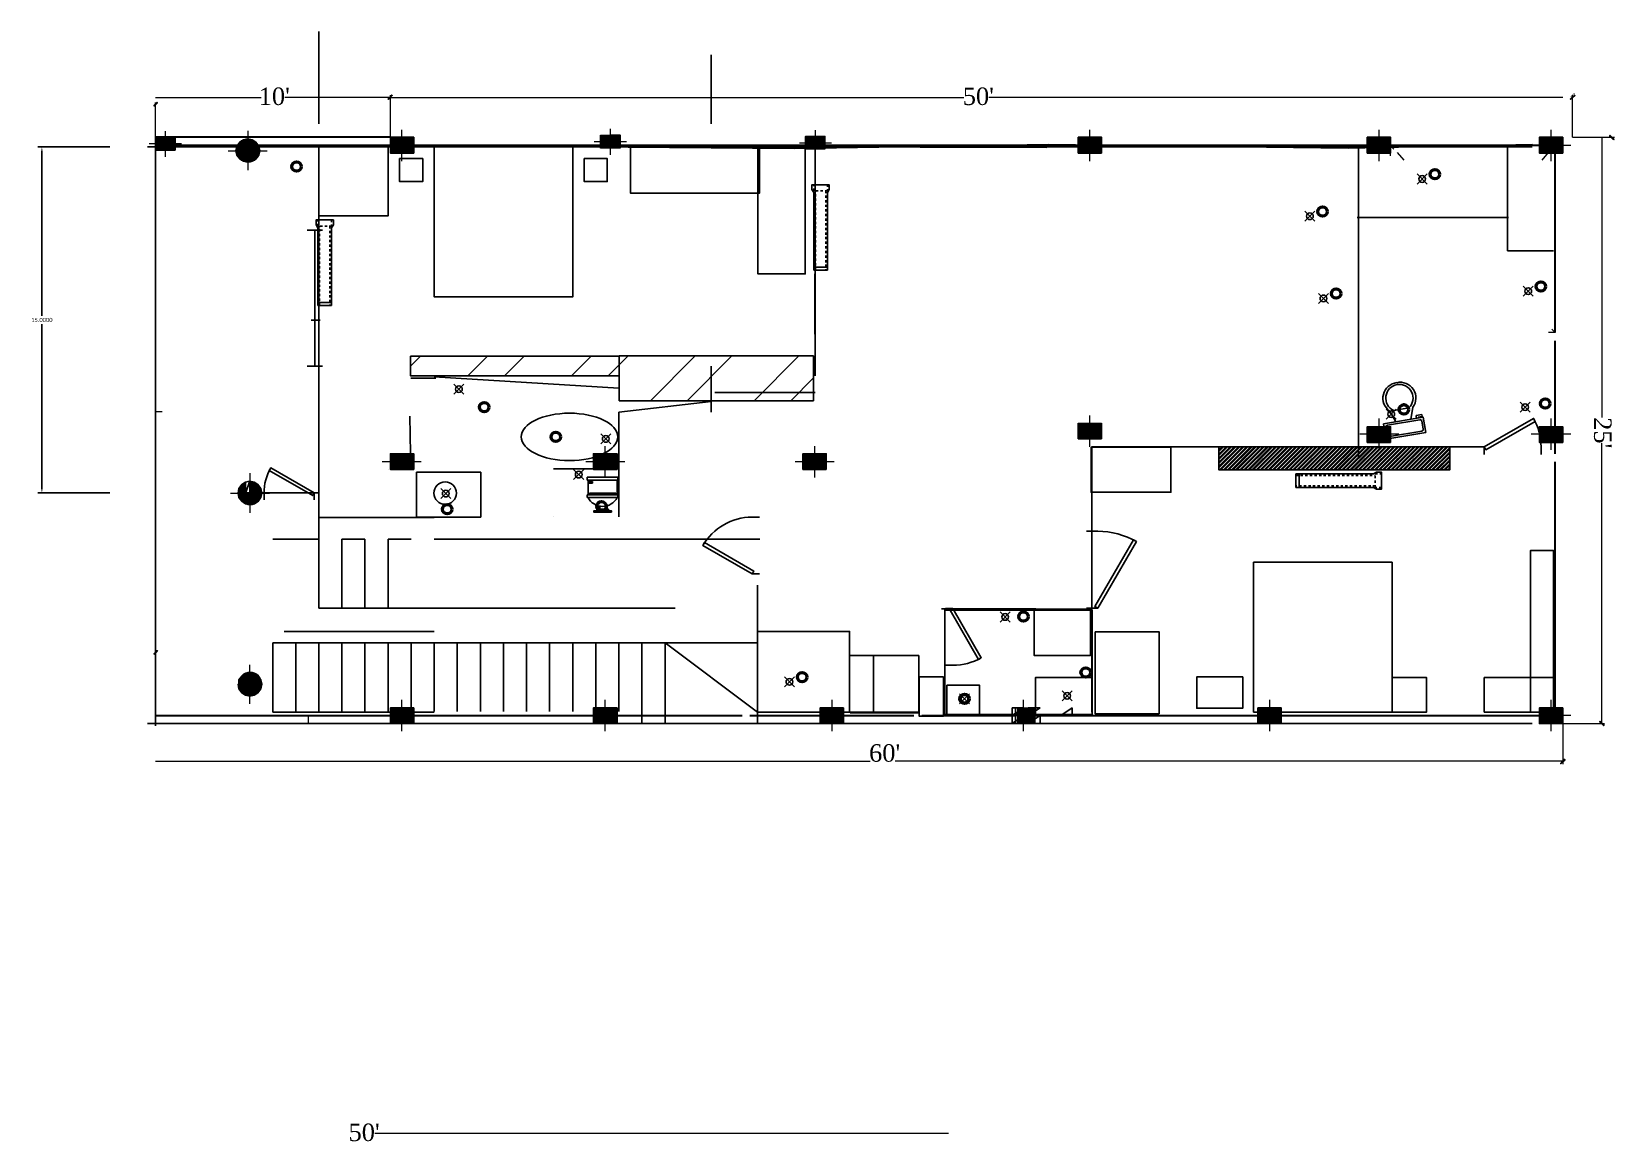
# Model space of a CAD drawing. Header units: feet. Extents: x 12482 to 12686, y -990 to -840.
# Drawn here: x 12481.6 to 12550.1, y -961.1 to -913 of the extents above; entities that cross this region are included whole.
import ezdxf

# ---------------------------------------------------------------- set-up
doc = ezdxf.new("R2010")
doc.units = ezdxf.units.FT
doc.linetypes.add('HIDDENX2', pattern=[0.75, 0.5, -0.25])
doc.layers.get('0').update_dxf_attribs({"true_color": 0xffffff})
doc.layers.add('Layer1', color=7, linetype='Continuous')
doc.styles.get("Standard").update_dxf_attribs({"font": 'calibri.ttf'})
doc.styles.add('Times New Roman$001H0', font='times.ttf')
doc.dimstyles.get("Standard").update_dxf_attribs({"dimtxt": 0.18, "dimasz": 0.18, "dimexe": 0.18, "dimexo": 0.0625, "dimgap": 0.09, "dimtad": 0, "dimtih": 1, "dimtoh": 1, "dimdec": 4, "dimzin": 0, "dimdsep": 46, "dimtxsty": 'Standard', "dimcen": 0.09, "dimadec": 0, "dimazin": 0, "dimtfac": 1, "dimtdec": 4, "dimtofl": 0, "dimtmove": 0, "dimatfit": 3, "dimfxl": 1, "dimtolj": 1, "dimtzin": 0, "dimarcsym": 0})
pattern_1 = [(45, (0, 0), (-2.245064, 2.245064), []), (45, (0, 1.5875), (-2.245064, 2.245064), [])]

msp = doc.modelspace()

# ---------------------------------------------------------------- texts
at = {"color": 32, "true_color": 0xdd6e00, "transparency": 33554687, "style": 'Times New Roman$001H0'}
for s, p in [("10'", (12491.39497, -916.1812)), ("50'", (12521.90084, -916.1812)), ("60'", (12517.84151, -944.65058)), ("50'", (12495.28763, -961.09815))]:
    msp.add_text(s, height=0.757662, dxfattribs=at).set_placement(p)
msp.add_text("25'", height=0.757662, rotation=270, dxfattribs=at).set_placement((12549.25519, -929.71419))

# ---------------------------------------------------------------- blocks, each defined once
blk = doc.blocks.new('*U10')
for p, q in [((0, 0), (0, -100)), ((750, 0), (750, -100))]:
    blk.add_line(p, q)
blk.add_lwpolyline([(0, 0), (650, 375), (671, 337), (22, -38)], close=True)
blk.add_arc((0, 0), 750, 0, 30)
blk = doc.blocks.new('*U13')
for p, q in [((-36, 4), (-36, 0)), ((0, 2), (-36, 2)), ((0, 4), (0, 0))]:
    blk.add_line(p, q)
blk = doc.blocks.new('*U14')
at = {"transparency": 33554687}
for p, q in [((0, 0), (0, -100)), ((750, 0), (750, -100))]:
    blk.add_line(p, q, dxfattribs=at)
blk.add_lwpolyline([(0, 0), (375, 650), (413, 628), (38, -22)], close=True, dxfattribs=at)
blk.add_arc((0, 0), 750, 0, 60, dxfattribs=at)
blk = doc.blocks.new('*U17')
at = {"transparency": 33554687}
for p, q in [((0, 0), (0, 6)), ((40, 0), (40, 6))]:
    blk.add_line(p, q, dxfattribs=at)
blk.add_lwpolyline([(0, 0), (34.64, -20), (35.52, -18.48), (0.87, 1.52)], close=True, dxfattribs=at)
blk.add_arc((0, 0), 40, 330, 0, dxfattribs=at)
blk = doc.blocks.new('*U20')
at = {"transparency": 33554687}
for p, q in [((0, 0), (0, -100)), ((750, 0), (750, -100))]:
    blk.add_line(p, q, dxfattribs=at)
blk.add_lwpolyline([(0, 0), (650, 375), (671, 337), (22, -38)], close=True, dxfattribs=at)
blk.add_arc((0, 0), 750, 0, 30, dxfattribs=at)
blk = doc.blocks.new('*U19')
for p, q in [((-254, 558.8), (-254, 304.8)), ((254, 304.8), (254, 558.8)), ((266.7, 304.8), (-266.7, 304.8)), ((-266.7, 254), (-266.7, 304.8)), ((-254, 533.4), (-177.8, 533.4)), ((-177.8, 508), (-254, 508)), ((228.6, 330.2), (-228.6, 330.2)), ((-228.6, 330.2), (-228.6, 304.8)), ((-177.8, 533.4), (-177.8, 508)), ((228.6, 304.8), (228.6, 330.2)), ((266.7, 304.8), (266.7, 254)), ((266.7, 254), (-266.7, 254)), ((101.6, 50.8), (-101.6, 50.8)), ((-101.6, 50.8), (-101.6, 25.4)), ((-76.2, 111.9251), (-76.2, 50.8)), ((-50.8, 50.8), (-50.8, 105.81132)), ((50.8, 105.81132), (50.8, 50.8)), ((76.2, 50.8), (76.2, 111.9251)), ((101.6, 25.4), (101.6, 50.8))]:
    blk.add_line(p, q)
for points in [[(266.7, 558.8), (266.7, 609.6), (-266.7, 609.6), (-266.7, 558.8)], [(152.4, 0), (152.4, 25.4), (-152.4, 25.4), (-152.4, 0)]]:
    blk.add_lwpolyline(points, close=True)
blk.add_arc((0, 389.46582), 287.86658, 208.0725, 331.9275)
blk = doc.blocks.new('*U21')
at = {"transparency": 33554687}
for p, q in [((-134, 183), (-210, 325)), ((-160, 334), (41, 368)), ((66, 217), (91, 376)), ((135, 268), (210, 280)), ((141, 230), (135, 268)), ((214, 255), (164, 247)), ((164, 247), (166, 234)), ((210, 280), (214, 255)), ((-263, 110), (-246, 10))]:
    blk.add_line(p, q, dxfattribs=at)
blk.add_lwpolyline([(-297, 156), (-263, -45), (263, 45), (229, 245)], close=True, dxfattribs=at)
for points in [[(183, 211), (-243, 139)], [(-217, -11), (209, 61)], [(229, 91), (212, 191)]]:
    blk.add_lwpolyline(points, dxfattribs=at)
for centre, radius, start, end in [((-97, 497), 206, 96.2761, 236.6389), ((-84, 498), 181, 99.9561, 245.1507), ((-73, 501), 206, 322.6733, 103.0361), ((-86, 497), 181, 314.1615, 99.3561), ((190, 190), 22.5, 1.526, 107.7862), ((-242, 117), 22.5, 91.526, 197.7862), ((-224, 10), 22.5, 181.526, 287.7862), ((208, 84), 22.5, 271.526, 17.7862)]:
    blk.add_arc(centre, radius, start, end, dxfattribs=at)
blk = doc.blocks.new('*U22')
at = {"transparency": 33554687}
for p, q in [((0, 0), (0, -100)), ((750, 0), (750, -100))]:
    blk.add_line(p, q, dxfattribs=at)
blk.add_lwpolyline([(0, 0), (650, 375), (671, 337), (22, -38)], close=True, dxfattribs=at)
blk.add_arc((0, 0), 750, 0, 30, dxfattribs=at)
blk = doc.blocks.new('Bore - Metric')
at = {"color": 0, "linetype": 'ByBlock', "lineweight": -2}
for p, q in [((3, 3), (-3, -3)), ((3, -3), (-3, 3))]:
    blk.add_line(p, q, dxfattribs=at)
blk.add_circle((0, 0), 2, dxfattribs=at)
blk = doc.blocks.new('Concrete Pipe - Imperial')
for p, q in [((-92.4, 8), (-96, 8)), ((-96, 8), (-96, -8)), ((-92.4, -8), (-92.4, 8)), ((-96, -8), (-92.4, -8))]:
    blk.add_line(p, q)
at = {"linetype": 'HIDDENX2'}
for p, q in [((-96, 6), (-3.6, 6)), ((-3.6, 8), (3.6, 8)), ((-3.6, -8), (-3.6, 8)), ((-3.6, -6), (-96, -6)), ((3.6, -8), (-3.6, -8))]:
    blk.add_line(p, q, dxfattribs=at)
for points in [[(-92.4, 8), (-5.6, 8)], [(-2, 10), (-5.6, 8)], [(-2, 10), (3.6, 10), (3.6, -10), (-2, -10)], [(-5.6, -8), (-92.4, -8)], [(-2, -10), (-5.6, -8)]]:
    blk.add_lwpolyline(points)
blk = doc.blocks.new('*D88')
at = {"layer": 'Defpoints', "color": 0, "transparency": 16777216}
for p in [(12485, -918), (12482, -933), (12485, -933)]:
    blk.add_point(p, dxfattribs=at)
at = {"layer": 'Layer1', "color": 0, "lineweight": -2, "transparency": 16777216}
for p, q in [((12484.938, -918), (12481.82, -918)), ((12482, -918.18), (12482, -925.318)), ((12482, -932.82), (12482, -925.682)), ((12484.938, -933), (12481.82, -933))]:
    blk.add_line(p, q, dxfattribs=at)
at = {"layer": 'Layer1', "color": 0, "transparency": 16777216}
for points in [[(12481.97, -918.18), (12482.03, -918.18), (12482, -918)], [(12481.97, -932.82), (12482.03, -932.82), (12482, -933)]]:
    blk.add_solid(points, dxfattribs=at)
at = {"layer": 'Layer1', "color": 0, "transparency": 16777216, "insert": (12482, -925.5), "char_height": 0.18, "attachment_point": 5}
blk.add_mtext('\\A1;15.0000', dxfattribs=at)

# ---------------------------------------------------------------- dimensions: what is measured, and where the dimension line sits
at = {"layer": 'Layer1', "transparency": 33554597}
dim = msp.add_linear_dim(base=(12482, -933), p1=(12485, -918), p2=(12485, -933), angle=90, dimstyle='Standard', dxfattribs=at)
dim.commit()
dim.dimension.update_dxf_attribs({"geometry": '*D88', "text_midpoint": (12482, -925.5)})

# ---------------------------------------------------------------- hatches: boundary and pattern name
at = {"true_color": 0xdd6e00, "transparency": 33554687}
h = msp.add_hatch(color=32, dxfattribs=at)
h.paths.add_polyline_path([(12487.01017, -916.08589), (12486.99317, -916.06889), (12486.87417, -916.22189)])
h.paths.add_polyline_path([(12486.99317, -916.06889), (12486.87417, -916.22189), (12486.85717, -916.20489)])
h = msp.add_hatch(color=32, dxfattribs=at)
h.paths.add_polyline_path([(12496.99767, -915.91343), (12497.01827, -915.93403), (12497.16246, -915.74864)])
h.paths.add_polyline_path([(12497.01827, -915.93403), (12497.16246, -915.74864), (12497.18305, -915.76924)])
h = msp.add_hatch(color=32, dxfattribs=at)
h.paths.add_polyline_path([(12497.18305, -915.76924), (12497.16246, -915.74864), (12497.01827, -915.93403)])
h.paths.add_polyline_path([(12497.16246, -915.74864), (12497.01827, -915.93403), (12496.99767, -915.91343)])
h = msp.add_hatch(color=32, dxfattribs=at)
h.paths.add_polyline_path([(12548.22807, -915.82246), (12548.22807, -915.84306), (12548.39286, -915.65768)])
h.paths.add_polyline_path([(12548.22807, -915.84306), (12548.39286, -915.65768), (12548.41345, -915.67828)])
at = {"true_color": 0x000001, "transparency": 33554687}
h = msp.add_hatch(color=1, dxfattribs=at)
h.paths.add_polyline_path([(12506.63407, -917.7814), (12506.63407, -917.4924), (12506.20907, -917.7814)])
h.paths.add_polyline_path([(12506.63407, -917.4924), (12506.20907, -917.7814), (12506.20907, -917.4924)])
h = msp.add_hatch(color=1, dxfattribs=at)
h.paths.add_polyline_path([(12507.05906, -917.7814), (12507.05906, -917.4924), (12506.63407, -917.7814)])
h.paths.add_polyline_path([(12507.05906, -917.4924), (12506.63407, -917.7814), (12506.63407, -917.4924)])
h = msp.add_hatch(color=1, dxfattribs=at)
h.paths.add_polyline_path([(12515.51753, -917.82922), (12515.51753, -917.54022), (12515.09253, -917.82922)])
h.paths.add_polyline_path([(12515.51753, -917.54022), (12515.09253, -917.82922), (12515.09253, -917.54022)])
h = msp.add_hatch(color=1, dxfattribs=at)
h.paths.add_polyline_path([(12515.92552, -917.82922), (12515.92552, -917.54022), (12515.51753, -917.82922)])
h.paths.add_polyline_path([(12515.92552, -917.54022), (12515.51753, -917.82922), (12515.51753, -917.54022)])
at = {"true_color": 0xdd6e00, "transparency": 33554687}
h = msp.add_hatch(color=32, dxfattribs=at)
h.paths.add_polyline_path([(12550.09215, -917.68487), (12550.11274, -917.66427), (12549.92736, -917.52008)])
h.paths.add_polyline_path([(12550.11274, -917.66427), (12549.92736, -917.52008), (12549.94796, -917.49949)])
at = {"true_color": 0x000001, "transparency": 33554687}
h = msp.add_hatch(color=1, dxfattribs=at)
h.paths.add_polyline_path([(12487.35017, -917.87087), (12487.35017, -917.58188), (12486.92517, -917.87087)])
h.paths.add_polyline_path([(12487.35017, -917.58188), (12486.92517, -917.87087), (12486.92517, -917.58188)])
h = msp.add_hatch(color=1, dxfattribs=at)
h.paths.add_polyline_path([(12487.35017, -918.14287), (12487.35017, -917.87087), (12486.92517, -918.14287)])
h.paths.add_polyline_path([(12487.35017, -917.87087), (12486.92517, -918.14287), (12486.92517, -917.87087)])
h = msp.add_hatch(color=1, dxfattribs=at)
h.paths.add_polyline_path([(12487.77516, -917.87087), (12487.77516, -917.58188), (12487.35017, -917.87087)])
h.paths.add_polyline_path([(12487.77516, -917.58188), (12487.35017, -917.87087), (12487.35017, -917.58188)])
h = msp.add_hatch(color=1, dxfattribs=at)
h.paths.add_polyline_path([(12487.77516, -918.14287), (12487.77516, -917.87087), (12487.35017, -918.14287)])
h.paths.add_polyline_path([(12487.77516, -917.87087), (12487.35017, -918.14287), (12487.35017, -917.87087)])
h = msp.add_hatch(color=1, dxfattribs=at)
h.paths.add_polyline_path([(12490.44809, -917.95976), (12490.44809, -918.16574), (12490.4069, -918.16574)])
h.paths.add_polyline_path([(12490.44809, -918.16574), (12490.4069, -918.16574), (12490.44809, -918.35112)])
h = msp.add_hatch(color=1, dxfattribs=at)
h.paths.add_polyline_path([(12490.44809, -917.95976), (12490.44809, -918.16574), (12490.57168, -917.79497)])
h.paths.add_polyline_path([(12490.44809, -918.16574), (12490.57168, -917.79497), (12490.57168, -918.16574)])
h = msp.add_hatch(color=1, dxfattribs=at)
h.paths.add_polyline_path([(12490.44809, -918.16574), (12490.44809, -918.35112), (12490.57168, -918.16574)])
h.paths.add_polyline_path([(12490.44809, -918.35112), (12490.57168, -918.16574), (12490.57168, -918.51591)])
h = msp.add_hatch(color=1, dxfattribs=at)
h.paths.add_polyline_path([(12490.57168, -917.79497), (12490.57168, -918.16574), (12490.73647, -917.69198)])
h.paths.add_polyline_path([(12490.57168, -918.16574), (12490.73647, -917.69198), (12490.73647, -918.16574)])
h = msp.add_hatch(color=1, dxfattribs=at)
h.paths.add_polyline_path([(12490.57168, -918.16574), (12490.57168, -918.51591), (12490.73647, -918.16574)])
h.paths.add_polyline_path([(12490.57168, -918.51591), (12490.73647, -918.16574), (12490.73647, -918.6189)])
h = msp.add_hatch(color=1, dxfattribs=at)
h.paths.add_polyline_path([(12490.73647, -917.69198), (12490.73647, -918.16574), (12490.92185, -917.65079)])
h.paths.add_polyline_path([(12490.73647, -918.16574), (12490.92185, -917.65079), (12490.92185, -918.16574)])
h = msp.add_hatch(color=1, dxfattribs=at)
h.paths.add_polyline_path([(12490.73647, -918.16574), (12490.73647, -918.6189), (12490.92185, -918.16574)])
h.paths.add_polyline_path([(12490.73647, -918.6189), (12490.92185, -918.16574), (12490.92185, -918.6601)])
h = msp.add_hatch(color=1, dxfattribs=at)
h.paths.add_polyline_path([(12490.92185, -917.65079), (12490.92185, -918.16574), (12491.10723, -917.69198)])
h.paths.add_polyline_path([(12490.92185, -918.16574), (12491.10723, -917.69198), (12491.10723, -918.16574)])
h = msp.add_hatch(color=1, dxfattribs=at)
h.paths.add_polyline_path([(12490.92185, -918.16574), (12490.92185, -918.6601), (12491.10723, -918.16574)])
h.paths.add_polyline_path([(12490.92185, -918.6601), (12491.10723, -918.16574), (12491.10723, -918.6189)])
h = msp.add_hatch(color=1, dxfattribs=at)
h.paths.add_polyline_path([(12491.10723, -917.69198), (12491.10723, -918.16574), (12491.27202, -917.79497)])
h.paths.add_polyline_path([(12491.10723, -918.16574), (12491.27202, -917.79497), (12491.27202, -918.16574)])
h = msp.add_hatch(color=1, dxfattribs=at)
h.paths.add_polyline_path([(12491.10723, -918.16574), (12491.10723, -918.6189), (12491.27202, -918.16574)])
h.paths.add_polyline_path([(12491.10723, -918.6189), (12491.27202, -918.16574), (12491.27202, -918.51591)])
h = msp.add_hatch(color=1, dxfattribs=at)
h.paths.add_polyline_path([(12491.27202, -917.79497), (12491.27202, -918.16574), (12491.39561, -917.95976)])
h.paths.add_polyline_path([(12491.27202, -918.16574), (12491.39561, -917.95976), (12491.39561, -918.16574)])
h = msp.add_hatch(color=1, dxfattribs=at)
h.paths.add_polyline_path([(12491.27202, -918.16574), (12491.27202, -918.51591), (12491.39561, -918.16574)])
h.paths.add_polyline_path([(12491.27202, -918.51591), (12491.39561, -918.16574), (12491.39561, -918.35112)])
h = msp.add_hatch(color=1, dxfattribs=at)
h.paths.add_polyline_path([(12491.39561, -917.95976), (12491.39561, -918.16574), (12491.4368, -918.16574)])
h.paths.add_polyline_path([(12491.39561, -918.16574), (12491.4368, -918.16574), (12491.39561, -918.35112)])
h = msp.add_hatch(color=1, dxfattribs=at)
h.paths.add_polyline_path([(12497.59502, -917.93205), (12497.59502, -917.58188), (12497.10066, -917.93205)])
h.paths.add_polyline_path([(12497.59502, -917.58188), (12497.10066, -917.93205), (12497.10066, -917.58188)])
h = msp.add_hatch(color=1, dxfattribs=at)
h.paths.add_polyline_path([(12497.59502, -918.26162), (12497.59502, -917.93205), (12497.10066, -918.26162)])
h.paths.add_polyline_path([(12497.59502, -917.93205), (12497.10066, -918.26162), (12497.10066, -917.93205)])
h = msp.add_hatch(color=1, dxfattribs=at)
h.paths.add_polyline_path([(12498.10997, -917.93205), (12498.10997, -917.58188), (12497.59502, -917.93205)])
h.paths.add_polyline_path([(12498.10997, -917.58188), (12497.59502, -917.93205), (12497.59502, -917.58188)])
h = msp.add_hatch(color=1, dxfattribs=at)
h.paths.add_polyline_path([(12498.10997, -918.26162), (12498.10997, -917.93205), (12497.59502, -918.26162)])
h.paths.add_polyline_path([(12498.10997, -917.93205), (12497.59502, -918.26162), (12497.59502, -917.93205)])
h = msp.add_hatch(color=1, dxfattribs=at)
h.paths.add_polyline_path([(12506.63407, -918.0534), (12506.63407, -917.7814), (12506.20907, -918.0534)])
h.paths.add_polyline_path([(12506.63407, -917.7814), (12506.20907, -918.0534), (12506.20907, -917.7814)])
h = msp.add_hatch(color=1, dxfattribs=at)
h.paths.add_polyline_path([(12507.05906, -918.0534), (12507.05906, -917.7814), (12506.63407, -918.0534)])
h.paths.add_polyline_path([(12507.05906, -917.7814), (12506.63407, -918.0534), (12506.63407, -917.7814)])
h = msp.add_hatch(color=1, dxfattribs=at)
h.paths.add_polyline_path([(12515.51753, -918.10122), (12515.51753, -917.82922), (12515.09253, -918.10122)])
h.paths.add_polyline_path([(12515.51753, -917.82922), (12515.09253, -918.10122), (12515.09253, -917.82922)])
h = msp.add_hatch(color=1, dxfattribs=at)
h.paths.add_polyline_path([(12515.92552, -918.10122), (12515.92552, -917.82922), (12515.51753, -918.10122)])
h.paths.add_polyline_path([(12515.92552, -917.82922), (12515.51753, -918.10122), (12515.51753, -917.82922)])
h = msp.add_hatch(color=1, dxfattribs=at)
h.paths.add_polyline_path([(12527.40055, -917.93205), (12527.40055, -917.58188), (12526.90619, -917.93205)])
h.paths.add_polyline_path([(12527.40055, -917.58188), (12526.90619, -917.93205), (12526.90619, -917.58188)])
h = msp.add_hatch(color=1, dxfattribs=at)
h.paths.add_polyline_path([(12527.40055, -918.26162), (12527.40055, -917.93205), (12526.90619, -918.26162)])
h.paths.add_polyline_path([(12527.40055, -917.93205), (12526.90619, -918.26162), (12526.90619, -917.93205)])
h = msp.add_hatch(color=1, dxfattribs=at)
h.paths.add_polyline_path([(12527.9155, -917.93205), (12527.9155, -917.58188), (12527.40055, -917.93205)])
h.paths.add_polyline_path([(12527.9155, -917.58188), (12527.40055, -917.93205), (12527.40055, -917.58188)])
h = msp.add_hatch(color=1, dxfattribs=at)
h.paths.add_polyline_path([(12527.9155, -918.26162), (12527.9155, -917.93205), (12527.40055, -918.26162)])
h.paths.add_polyline_path([(12527.9155, -917.93205), (12527.40055, -918.26162), (12527.40055, -917.93205)])
h = msp.add_hatch(color=1, dxfattribs=at)
h.paths.add_polyline_path([(12539.94482, -917.93205), (12539.94482, -917.58188), (12539.42987, -917.93205)])
h.paths.add_polyline_path([(12539.94482, -917.58188), (12539.42987, -917.93205), (12539.42987, -917.58188)])
h = msp.add_hatch(color=1, dxfattribs=at)
h.paths.add_polyline_path([(12539.94482, -918.26162), (12539.94482, -917.93205), (12539.42987, -918.26162)])
h.paths.add_polyline_path([(12539.94482, -917.93205), (12539.42987, -918.26162), (12539.42987, -917.93205)])
h = msp.add_hatch(color=1, dxfattribs=at)
h.paths.add_polyline_path([(12540.43918, -917.93205), (12540.43918, -917.58188), (12539.94482, -917.93205)])
h.paths.add_polyline_path([(12540.43918, -917.58188), (12539.94482, -917.93205), (12539.94482, -917.58188)])
h = msp.add_hatch(color=1, dxfattribs=at)
h.paths.add_polyline_path([(12540.43918, -918.26162), (12540.43918, -917.93205), (12539.94482, -918.26162)])
h.paths.add_polyline_path([(12540.43918, -917.93205), (12539.94482, -918.26162), (12539.94482, -917.93205)])
h = msp.add_hatch(color=1, dxfattribs=at)
h.paths.add_polyline_path([(12547.40135, -917.93205), (12547.40135, -917.58188), (12546.8864, -917.93205)])
h.paths.add_polyline_path([(12547.40135, -917.58188), (12546.8864, -917.93205), (12546.8864, -917.58188)])
h = msp.add_hatch(color=1, dxfattribs=at)
h.paths.add_polyline_path([(12547.40135, -918.26162), (12547.40135, -917.93205), (12546.8864, -918.26162)])
h.paths.add_polyline_path([(12547.40135, -917.93205), (12546.8864, -918.26162), (12546.8864, -917.93205)])
h = msp.add_hatch(color=1, dxfattribs=at)
h.paths.add_polyline_path([(12547.89571, -917.93205), (12547.89571, -917.58188), (12547.40135, -917.93205)])
h.paths.add_polyline_path([(12547.89571, -917.58188), (12547.40135, -917.93205), (12547.40135, -917.58188)])
h = msp.add_hatch(color=1, dxfattribs=at)
h.paths.add_polyline_path([(12547.89571, -918.26162), (12547.89571, -917.93205), (12547.40135, -918.26162)])
h.paths.add_polyline_path([(12547.89571, -917.93205), (12547.40135, -918.26162), (12547.40135, -917.93205)])
h = msp.add_hatch(color=1, dxfattribs=at)
h.paths.add_polyline_path([(12527.40055, -930.32157), (12527.40055, -929.9714), (12526.90619, -930.32157)])
h.paths.add_polyline_path([(12527.40055, -929.9714), (12526.90619, -930.32157), (12526.90619, -929.9714)])
h = msp.add_hatch(color=1, dxfattribs=at)
h.paths.add_polyline_path([(12527.40055, -930.65114), (12527.40055, -930.32157), (12526.90619, -930.65114)])
h.paths.add_polyline_path([(12527.40055, -930.32157), (12526.90619, -930.65114), (12526.90619, -930.32157)])
h = msp.add_hatch(color=1, dxfattribs=at)
h.paths.add_polyline_path([(12527.9155, -930.32157), (12527.9155, -929.9714), (12527.40055, -930.32157)])
h.paths.add_polyline_path([(12527.9155, -929.9714), (12527.40055, -930.32157), (12527.40055, -929.9714)])
h = msp.add_hatch(color=1, dxfattribs=at)
h.paths.add_polyline_path([(12527.9155, -930.65114), (12527.9155, -930.32157), (12527.40055, -930.65114)])
h.paths.add_polyline_path([(12527.9155, -930.32157), (12527.40055, -930.65114), (12527.40055, -930.32157)])
h = msp.add_hatch(color=1, dxfattribs=at)
h.paths.add_polyline_path([(12539.94482, -930.45572), (12539.94482, -930.12615), (12539.42987, -930.45572)])
h.paths.add_polyline_path([(12539.94482, -930.12615), (12539.42987, -930.45572), (12539.42987, -930.12615)])
h = msp.add_hatch(color=1, dxfattribs=at)
h.paths.add_polyline_path([(12539.94482, -930.80589), (12539.94482, -930.45572), (12539.42987, -930.80589)])
h.paths.add_polyline_path([(12539.94482, -930.45572), (12539.42987, -930.80589), (12539.42987, -930.45572)])
h = msp.add_hatch(color=1, dxfattribs=at)
h.paths.add_polyline_path([(12540.43918, -930.45572), (12540.43918, -930.12615), (12539.94482, -930.45572)])
h.paths.add_polyline_path([(12540.43918, -930.12615), (12539.94482, -930.45572), (12539.94482, -930.12615)])
h = msp.add_hatch(color=1, dxfattribs=at)
h.paths.add_polyline_path([(12540.43918, -930.80589), (12540.43918, -930.45572), (12539.94482, -930.80589)])
h.paths.add_polyline_path([(12540.43918, -930.45572), (12539.94482, -930.80589), (12539.94482, -930.45572)])
h = msp.add_hatch(color=1, dxfattribs=at)
h.paths.add_polyline_path([(12547.40135, -930.45572), (12547.40135, -930.12615), (12546.8864, -930.45572)])
h.paths.add_polyline_path([(12547.40135, -930.12615), (12546.8864, -930.45572), (12546.8864, -930.12615)])
h = msp.add_hatch(color=1, dxfattribs=at)
h.paths.add_polyline_path([(12547.40135, -930.80589), (12547.40135, -930.45572), (12546.8864, -930.80589)])
h.paths.add_polyline_path([(12547.40135, -930.45572), (12546.8864, -930.80589), (12546.8864, -930.45572)])
h = msp.add_hatch(color=1, dxfattribs=at)
h.paths.add_polyline_path([(12547.89571, -930.45572), (12547.89571, -930.12615), (12547.40135, -930.45572)])
h.paths.add_polyline_path([(12547.89571, -930.12615), (12547.40135, -930.45572), (12547.40135, -930.12615)])
h = msp.add_hatch(color=1, dxfattribs=at)
h.paths.add_polyline_path([(12547.89571, -930.80589), (12547.89571, -930.45572), (12547.40135, -930.80589)])
h.paths.add_polyline_path([(12547.89571, -930.45572), (12547.40135, -930.80589), (12547.40135, -930.45572)])
h = msp.add_hatch(color=1, dxfattribs=at)
h.paths.add_polyline_path([(12497.59502, -931.65042), (12497.59502, -931.30025), (12497.10066, -931.65042)])
h.paths.add_polyline_path([(12497.59502, -931.30025), (12497.10066, -931.65042), (12497.10066, -931.30025)])
h = msp.add_hatch(color=1, dxfattribs=at)
h.paths.add_polyline_path([(12497.59502, -931.97999), (12497.59502, -931.65042), (12497.10066, -931.97999)])
h.paths.add_polyline_path([(12497.59502, -931.65042), (12497.10066, -931.97999), (12497.10066, -931.65042)])
h = msp.add_hatch(color=1, dxfattribs=at)
h.paths.add_polyline_path([(12498.10997, -931.65042), (12498.10997, -931.30025), (12497.59502, -931.65042)])
h.paths.add_polyline_path([(12498.10997, -931.30025), (12497.59502, -931.65042), (12497.59502, -931.30025)])
h = msp.add_hatch(color=1, dxfattribs=at)
h.paths.add_polyline_path([(12498.10997, -931.97999), (12498.10997, -931.65042), (12497.59502, -931.97999)])
h.paths.add_polyline_path([(12498.10997, -931.65042), (12497.59502, -931.97999), (12497.59502, -931.65042)])
h = msp.add_hatch(color=1, dxfattribs=at)
h.paths.add_polyline_path([(12506.41103, -931.65042), (12506.41103, -931.30025), (12505.89607, -931.65042)])
h.paths.add_polyline_path([(12506.41103, -931.30025), (12505.89607, -931.65042), (12505.89607, -931.30025)])
h = msp.add_hatch(color=1, dxfattribs=at)
h.paths.add_polyline_path([(12506.41103, -931.97999), (12506.41103, -931.65042), (12505.89607, -931.97999)])
h.paths.add_polyline_path([(12506.41103, -931.65042), (12505.89607, -931.97999), (12505.89607, -931.65042)])
h = msp.add_hatch(color=1, dxfattribs=at)
h.paths.add_polyline_path([(12506.92598, -931.65042), (12506.92598, -931.30025), (12506.41103, -931.65042)])
h.paths.add_polyline_path([(12506.92598, -931.30025), (12506.41103, -931.65042), (12506.41103, -931.30025)])
h = msp.add_hatch(color=1, dxfattribs=at)
h.paths.add_polyline_path([(12506.92598, -931.97999), (12506.92598, -931.65042), (12506.41103, -931.97999)])
h.paths.add_polyline_path([(12506.92598, -931.65042), (12506.41103, -931.97999), (12506.41103, -931.65042)])
h = msp.add_hatch(color=1, dxfattribs=at)
h.paths.add_polyline_path([(12515.48894, -931.65042), (12515.48894, -931.30025), (12514.97398, -931.65042)])
h.paths.add_polyline_path([(12515.48894, -931.30025), (12514.97398, -931.65042), (12514.97398, -931.30025)])
h = msp.add_hatch(color=1, dxfattribs=at)
h.paths.add_polyline_path([(12515.48894, -931.97999), (12515.48894, -931.65042), (12514.97398, -931.97999)])
h.paths.add_polyline_path([(12515.48894, -931.65042), (12514.97398, -931.97999), (12514.97398, -931.65042)])
h = msp.add_hatch(color=1, dxfattribs=at)
h.paths.add_polyline_path([(12515.98329, -931.65042), (12515.98329, -931.30025), (12515.48894, -931.65042)])
h.paths.add_polyline_path([(12515.98329, -931.30025), (12515.48894, -931.65042), (12515.48894, -931.30025)])
h = msp.add_hatch(color=1, dxfattribs=at)
h.paths.add_polyline_path([(12515.98329, -931.97999), (12515.98329, -931.65042), (12515.48894, -931.97999)])
h.paths.add_polyline_path([(12515.98329, -931.65042), (12515.48894, -931.97999), (12515.48894, -931.65042)])
h = msp.add_hatch(color=1, dxfattribs=at)
h.paths.add_polyline_path([(12490.66275, -932.63913), (12490.66275, -933.0099), (12490.82753, -932.53614)])
h.paths.add_polyline_path([(12490.66275, -933.0099), (12490.82753, -932.53614), (12490.82753, -933.0099)])
h = msp.add_hatch(color=1, dxfattribs=at)
h.paths.add_polyline_path([(12491.01292, -932.49494), (12491.01292, -933.0099), (12491.1983, -932.53614)])
h.paths.add_polyline_path([(12491.01292, -933.0099), (12491.1983, -932.53614), (12491.1983, -933.0099)])
h = msp.add_hatch(color=1, dxfattribs=at)
h.paths.add_polyline_path([(12491.1983, -932.53614), (12491.1983, -933.0099), (12491.36309, -932.63913)])
h.paths.add_polyline_path([(12491.1983, -933.0099), (12491.36309, -932.63913), (12491.36309, -933.0099)])
h = msp.add_hatch(color=1, dxfattribs=at)
h.paths.add_polyline_path([(12490.53916, -932.80391), (12490.53916, -933.0099), (12490.49796, -933.0099)])
h.paths.add_polyline_path([(12490.53916, -933.0099), (12490.49796, -933.0099), (12490.53916, -933.19528)])
h = msp.add_hatch(color=1, dxfattribs=at)
h.paths.add_polyline_path([(12490.53916, -932.80391), (12490.53916, -933.0099), (12490.66275, -932.63913)])
h.paths.add_polyline_path([(12490.53916, -933.0099), (12490.66275, -932.63913), (12490.66275, -933.0099)])
h = msp.add_hatch(color=1, dxfattribs=at)
h.paths.add_polyline_path([(12490.53916, -933.0099), (12490.53916, -933.19528), (12490.66275, -933.0099)])
h.paths.add_polyline_path([(12490.53916, -933.19528), (12490.66275, -933.0099), (12490.66275, -933.36006)])
h = msp.add_hatch(color=1, dxfattribs=at)
h.paths.add_polyline_path([(12490.66275, -933.0099), (12490.66275, -933.36006), (12490.82753, -933.0099)])
h.paths.add_polyline_path([(12490.66275, -933.36006), (12490.82753, -933.0099), (12490.82753, -933.46305)])
h = msp.add_hatch(color=1, dxfattribs=at)
h.paths.add_polyline_path([(12490.82753, -933.0099), (12490.82753, -933.46305), (12491.01292, -933.0099)])
h.paths.add_polyline_path([(12490.82753, -933.46305), (12491.01292, -933.0099), (12491.01292, -933.50425)])
h = msp.add_hatch(color=1, dxfattribs=at)
h.paths.add_polyline_path([(12491.01292, -933.0099), (12491.01292, -933.50425), (12491.1983, -933.0099)])
h.paths.add_polyline_path([(12491.01292, -933.50425), (12491.1983, -933.0099), (12491.1983, -933.46305)])
h = msp.add_hatch(color=1, dxfattribs=at)
h.paths.add_polyline_path([(12491.1983, -933.0099), (12491.1983, -933.46305), (12491.36309, -933.0099)])
h.paths.add_polyline_path([(12491.1983, -933.46305), (12491.36309, -933.0099), (12491.36309, -933.36006)])
h = msp.add_hatch(color=1, dxfattribs=at)
h.paths.add_polyline_path([(12491.36309, -932.63913), (12491.36309, -933.0099), (12491.48667, -932.80391)])
h.paths.add_polyline_path([(12491.36309, -933.0099), (12491.48667, -932.80391), (12491.48667, -933.0099)])
h = msp.add_hatch(color=1, dxfattribs=at)
h.paths.add_polyline_path([(12491.36309, -933.0099), (12491.36309, -933.36006), (12491.48667, -933.0099)])
h.paths.add_polyline_path([(12491.36309, -933.36006), (12491.48667, -933.0099), (12491.48667, -933.19528)])
h = msp.add_hatch(color=1, dxfattribs=at)
h.paths.add_polyline_path([(12491.48667, -932.80391), (12491.48667, -933.0099), (12491.52787, -933.0099)])
h.paths.add_polyline_path([(12491.48667, -933.0099), (12491.52787, -933.0099), (12491.48667, -933.19528)])
at = {"true_color": 0xdd6e00, "transparency": 33554687}
h = msp.add_hatch(color=32, dxfattribs=at)
h.paths.add_polyline_path([(12487.01017, -939.85166), (12486.99317, -939.83466), (12486.87417, -939.98765)])
h.paths.add_polyline_path([(12486.99317, -939.83466), (12486.87417, -939.98765), (12486.85717, -939.97065)])
at = {"true_color": 0x000001, "transparency": 33554687}
h = msp.add_hatch(color=1, dxfattribs=at)
h.paths.add_polyline_path([(12490.66275, -941.29035), (12490.66275, -940.94018), (12490.82753, -941.29035)])
h.paths.add_polyline_path([(12490.66275, -940.94018), (12490.82753, -941.29035), (12490.82753, -940.83719)])
h = msp.add_hatch(color=1, dxfattribs=at)
h.paths.add_polyline_path([(12490.82753, -941.29035), (12490.82753, -940.83719), (12491.01292, -941.29035)])
h.paths.add_polyline_path([(12490.82753, -940.83719), (12491.01292, -941.29035), (12491.01292, -940.796)])
h = msp.add_hatch(color=1, dxfattribs=at)
h.paths.add_polyline_path([(12491.01292, -941.29035), (12491.01292, -940.796), (12491.1983, -941.29035)])
h.paths.add_polyline_path([(12491.01292, -940.796), (12491.1983, -941.29035), (12491.1983, -940.83719)])
h = msp.add_hatch(color=1, dxfattribs=at)
h.paths.add_polyline_path([(12491.1983, -941.29035), (12491.1983, -940.83719), (12491.36309, -941.29035)])
h.paths.add_polyline_path([(12491.1983, -940.83719), (12491.36309, -941.29035), (12491.36309, -940.94018)])
h = msp.add_hatch(color=1, dxfattribs=at)
h.paths.add_polyline_path([(12490.53916, -941.49633), (12490.53916, -941.29035), (12490.49796, -941.29035)])
h.paths.add_polyline_path([(12490.53916, -941.29035), (12490.49796, -941.29035), (12490.53916, -941.10497)])
h = msp.add_hatch(color=1, dxfattribs=at)
h.paths.add_polyline_path([(12490.53916, -941.29035), (12490.53916, -941.10497), (12490.66275, -941.29035)])
h.paths.add_polyline_path([(12490.53916, -941.10497), (12490.66275, -941.29035), (12490.66275, -940.94018)])
h = msp.add_hatch(color=1, dxfattribs=at)
h.paths.add_polyline_path([(12490.53916, -941.49633), (12490.53916, -941.29035), (12490.66275, -941.66112)])
h.paths.add_polyline_path([(12490.53916, -941.29035), (12490.66275, -941.66112), (12490.66275, -941.29035)])
h = msp.add_hatch(color=1, dxfattribs=at)
h.paths.add_polyline_path([(12490.66275, -941.66112), (12490.66275, -941.29035), (12490.82753, -941.76411)])
h.paths.add_polyline_path([(12490.66275, -941.29035), (12490.82753, -941.76411), (12490.82753, -941.29035)])
h = msp.add_hatch(color=1, dxfattribs=at)
h.paths.add_polyline_path([(12490.82753, -941.76411), (12490.82753, -941.29035), (12491.01292, -941.80531)])
h.paths.add_polyline_path([(12490.82753, -941.29035), (12491.01292, -941.80531), (12491.01292, -941.29035)])
h = msp.add_hatch(color=1, dxfattribs=at)
h.paths.add_polyline_path([(12491.01292, -941.80531), (12491.01292, -941.29035), (12491.1983, -941.76411)])
h.paths.add_polyline_path([(12491.01292, -941.29035), (12491.1983, -941.76411), (12491.1983, -941.29035)])
h = msp.add_hatch(color=1, dxfattribs=at)
h.paths.add_polyline_path([(12491.1983, -941.76411), (12491.1983, -941.29035), (12491.36309, -941.66112)])
h.paths.add_polyline_path([(12491.1983, -941.29035), (12491.36309, -941.66112), (12491.36309, -941.29035)])
h = msp.add_hatch(color=1, dxfattribs=at)
h.paths.add_polyline_path([(12491.36309, -941.29035), (12491.36309, -940.94018), (12491.48667, -941.29035)])
h.paths.add_polyline_path([(12491.36309, -940.94018), (12491.48667, -941.29035), (12491.48667, -941.10497)])
h = msp.add_hatch(color=1, dxfattribs=at)
h.paths.add_polyline_path([(12491.36309, -941.66112), (12491.36309, -941.29035), (12491.48667, -941.49633)])
h.paths.add_polyline_path([(12491.36309, -941.29035), (12491.48667, -941.49633), (12491.48667, -941.29035)])
h = msp.add_hatch(color=1, dxfattribs=at)
h.paths.add_polyline_path([(12491.48667, -941.49633), (12491.48667, -941.29035), (12491.52787, -941.29035)])
h.paths.add_polyline_path([(12491.48667, -941.29035), (12491.52787, -941.29035), (12491.48667, -941.10497)])
h = msp.add_hatch(color=1, dxfattribs=at)
h.paths.add_polyline_path([(12497.59502, -942.64983), (12497.59502, -942.32026), (12497.10066, -942.64983)])
h.paths.add_polyline_path([(12497.59502, -942.32026), (12497.10066, -942.64983), (12497.10066, -942.32026)])
h = msp.add_hatch(color=1, dxfattribs=at)
h.paths.add_polyline_path([(12497.59502, -943), (12497.59502, -942.64983), (12497.10066, -943)])
h.paths.add_polyline_path([(12497.59502, -942.64983), (12497.10066, -943), (12497.10066, -942.64983)])
h = msp.add_hatch(color=1, dxfattribs=at)
h.paths.add_polyline_path([(12498.10997, -942.64983), (12498.10997, -942.32026), (12497.59502, -942.64983)])
h.paths.add_polyline_path([(12498.10997, -942.32026), (12497.59502, -942.64983), (12497.59502, -942.32026)])
h = msp.add_hatch(color=1, dxfattribs=at)
h.paths.add_polyline_path([(12498.10997, -943), (12498.10997, -942.64983), (12497.59502, -943)])
h.paths.add_polyline_path([(12498.10997, -942.64983), (12497.59502, -943), (12497.59502, -942.64983)])
h = msp.add_hatch(color=1, dxfattribs=at)
h.paths.add_polyline_path([(12506.41103, -942.64983), (12506.41103, -942.32026), (12505.89607, -942.64983)])
h.paths.add_polyline_path([(12506.41103, -942.32026), (12505.89607, -942.64983), (12505.89607, -942.32026)])
h = msp.add_hatch(color=1, dxfattribs=at)
h.paths.add_polyline_path([(12506.41103, -943), (12506.41103, -942.64983), (12505.89607, -943)])
h.paths.add_polyline_path([(12506.41103, -942.64983), (12505.89607, -943), (12505.89607, -942.64983)])
h = msp.add_hatch(color=1, dxfattribs=at)
h.paths.add_polyline_path([(12506.92598, -942.64983), (12506.92598, -942.32026), (12506.41103, -942.64983)])
h.paths.add_polyline_path([(12506.92598, -942.32026), (12506.41103, -942.64983), (12506.41103, -942.32026)])
h = msp.add_hatch(color=1, dxfattribs=at)
h.paths.add_polyline_path([(12506.92598, -943), (12506.92598, -942.64983), (12506.41103, -943)])
h.paths.add_polyline_path([(12506.92598, -942.64983), (12506.41103, -943), (12506.41103, -942.64983)])
h = msp.add_hatch(color=1, dxfattribs=at)
h.paths.add_polyline_path([(12516.23635, -942.64983), (12516.23635, -942.32026), (12515.72139, -942.64983)])
h.paths.add_polyline_path([(12516.23635, -942.32026), (12515.72139, -942.64983), (12515.72139, -942.32026)])
h = msp.add_hatch(color=1, dxfattribs=at)
h.paths.add_polyline_path([(12516.23635, -943), (12516.23635, -942.64983), (12515.72139, -943)])
h.paths.add_polyline_path([(12516.23635, -942.64983), (12515.72139, -943), (12515.72139, -942.64983)])
h = msp.add_hatch(color=1, dxfattribs=at)
h.paths.add_polyline_path([(12516.7307, -942.64983), (12516.7307, -942.32026), (12516.23635, -942.64983)])
h.paths.add_polyline_path([(12516.7307, -942.32026), (12516.23635, -942.64983), (12516.23635, -942.32026)])
h = msp.add_hatch(color=1, dxfattribs=at)
h.paths.add_polyline_path([(12516.7307, -943), (12516.7307, -942.64983), (12516.23635, -943)])
h.paths.add_polyline_path([(12516.7307, -942.64983), (12516.23635, -943), (12516.23635, -942.64983)])
h = msp.add_hatch(color=1, dxfattribs=at)
h.paths.add_polyline_path([(12524.73337, -942.64983), (12524.73337, -942.32026), (12524.23901, -942.64983)])
h.paths.add_polyline_path([(12524.73337, -942.32026), (12524.23901, -942.64983), (12524.23901, -942.32026)])
h = msp.add_hatch(color=1, dxfattribs=at)
h.paths.add_polyline_path([(12524.73337, -943), (12524.73337, -942.64983), (12524.23901, -943)])
h.paths.add_polyline_path([(12524.73337, -942.64983), (12524.23901, -943), (12524.23901, -942.64983)])
h = msp.add_hatch(color=1, dxfattribs=at)
h.paths.add_polyline_path([(12525.05236, -942.64983), (12525.05236, -942.32026), (12524.5374, -942.64983)])
h.paths.add_polyline_path([(12525.05236, -942.32026), (12524.5374, -942.64983), (12524.5374, -942.32026)])
h = msp.add_hatch(color=1, dxfattribs=at)
h.paths.add_polyline_path([(12525.05236, -943), (12525.05236, -942.64983), (12524.5374, -943)])
h.paths.add_polyline_path([(12525.05236, -942.64983), (12524.5374, -943), (12524.5374, -942.64983)])
h = msp.add_hatch(color=1, dxfattribs=at)
h.paths.add_polyline_path([(12535.20725, -942.64983), (12535.20725, -942.32026), (12534.69229, -942.64983)])
h.paths.add_polyline_path([(12535.20725, -942.32026), (12534.69229, -942.64983), (12534.69229, -942.32026)])
h = msp.add_hatch(color=1, dxfattribs=at)
h.paths.add_polyline_path([(12535.20725, -943), (12535.20725, -942.64983), (12534.69229, -943)])
h.paths.add_polyline_path([(12535.20725, -942.64983), (12534.69229, -943), (12534.69229, -942.64983)])
h = msp.add_hatch(color=1, dxfattribs=at)
h.paths.add_polyline_path([(12535.7016, -942.64983), (12535.7016, -942.32026), (12535.20725, -942.64983)])
h.paths.add_polyline_path([(12535.7016, -942.32026), (12535.20725, -942.64983), (12535.20725, -942.32026)])
h = msp.add_hatch(color=1, dxfattribs=at)
h.paths.add_polyline_path([(12535.7016, -943), (12535.7016, -942.64983), (12535.20725, -943)])
h.paths.add_polyline_path([(12535.7016, -942.64983), (12535.20725, -943), (12535.20725, -942.64983)])
h = msp.add_hatch(color=1, dxfattribs=at)
h.paths.add_polyline_path([(12547.40135, -942.64983), (12547.40135, -942.32026), (12546.8864, -942.64983)])
h.paths.add_polyline_path([(12547.40135, -942.32026), (12546.8864, -942.64983), (12546.8864, -942.32026)])
h = msp.add_hatch(color=1, dxfattribs=at)
h.paths.add_polyline_path([(12547.40135, -943), (12547.40135, -942.64983), (12546.8864, -943)])
h.paths.add_polyline_path([(12547.40135, -942.64983), (12546.8864, -943), (12546.8864, -942.64983)])
h = msp.add_hatch(color=1, dxfattribs=at)
h.paths.add_polyline_path([(12547.89571, -942.64983), (12547.89571, -942.32026), (12547.40135, -942.64983)])
h.paths.add_polyline_path([(12547.89571, -942.32026), (12547.40135, -942.64983), (12547.40135, -942.32026)])
h = msp.add_hatch(color=1, dxfattribs=at)
h.paths.add_polyline_path([(12547.89571, -943), (12547.89571, -942.64983), (12547.40135, -943)])
h.paths.add_polyline_path([(12547.89571, -942.64983), (12547.40135, -943), (12547.40135, -942.64983)])
at = {"true_color": 0xdd6e00, "transparency": 33554687}
h = msp.add_hatch(color=32, dxfattribs=at)
h.paths.add_polyline_path([(12549.52296, -942.89701), (12549.50237, -942.91761), (12549.68775, -943.06179)])
h.paths.add_polyline_path([(12549.50237, -942.91761), (12549.68775, -943.06179), (12549.66715, -943.08239)])
h = msp.add_hatch(color=32, dxfattribs=at)
h.paths.add_polyline_path([(12547.81332, -944.70965), (12547.81332, -944.73024), (12547.9781, -944.54486)])
h.paths.add_polyline_path([(12547.81332, -944.73024), (12547.9781, -944.54486), (12547.9987, -944.56546)])
at = {"layer": 'Layer1', "transparency": 33554687}
h = msp.add_hatch(dxfattribs=at)
h.set_pattern_fill('STEEL', color=256)
h.set_pattern_definition(pattern_1)
h.paths.add_polyline_path([(12507.01454, -927.928), (12507.01454, -927.07334), (12497.97616, -927.07334), (12497.97616, -927.928)])
h = msp.add_hatch(dxfattribs=at)
h.set_pattern_fill('STEEL', color=256)
h.set_pattern_definition(pattern_1)
h.paths.add_polyline_path([(12507.01638, -927.05944), (12507.01638, -928.99887), (12515.43133, -928.99887), (12515.43133, -927.05944)])
h = msp.add_hatch(dxfattribs=at)
h.set_pattern_fill('STEEL', color=256)
h.set_pattern_definition([(45, (0, 0), (-0.0883883476, 0.0883883476), []), (45, (0, 0.0625), (-0.0883883476, 0.0883883476), [])])
h.paths.add_polyline_path([(12543, -932), (12543, -931), (12533, -931), (12533, -932)])

# ---------------------------------------------------------------- linework, layer by layer
at = {"color": 32, "linetype": 'Continuous', "lineweight": 5, "true_color": 0xdd6e00, "transparency": 33554687}
for p, q in [((12486.92517, -915.85163), (12491.49796, -915.85163)), ((12486.92517, -917.58188), (12486.92517, -916.06889)), ((12497.10066, -915.85163), (12492.52787, -915.85163)), ((12497.10066, -917.58188), (12497.10066, -915.74864)), ((12497.10066, -917.58188), (12497.10066, -915.74864)), ((12497.10066, -915.85163), (12521.94204, -915.85163)), ((12547.89571, -915.85163), (12523.03374, -915.85163)), ((12548.32071, -917.58188), (12548.32071, -915.74864)), ((12548.32071, -917.58188), (12550.13334, -917.58188)), ((12549.58476, -917.58188), (12549.58476, -929.73479)), ((12549.58476, -943), (12549.58476, -930.84709)), ((12547.89571, -943), (12547.89571, -944.75084)), ((12547.89571, -943), (12549.70835, -943)), ((12486.92517, -944.62725), (12517.8842, -944.62725)), ((12547.89571, -944.62725), (12518.9759, -944.62725)), ((12521.2825, -960.76857), (12496.42053, -960.76857))]:
    msp.add_line(p, q, dxfattribs=at)
at = {"color": 1, "linetype": 'Continuous', "lineweight": 9, "true_color": 0x000001, "transparency": 33554687}
for p, q in [((12487.35017, -918.43187), (12487.35017, -917.30988)), ((12490.92185, -917.30062), (12490.92185, -919.01026)), ((12497.59502, -918.61179), (12497.59502, -917.25231)), ((12506.63407, -918.34239), (12506.63407, -917.2204)), ((12515.51753, -918.39021), (12515.51753, -917.26823)), ((12527.40055, -918.61179), (12527.40055, -917.25231)), ((12539.94482, -918.61179), (12539.94482, -917.25231)), ((12547.40135, -918.61179), (12547.40135, -917.25231)), ((12488.04716, -917.87087), (12486.65318, -917.87087)), ((12490.07733, -918.16574), (12491.76637, -918.16574)), ((12498.43954, -917.93205), (12496.75049, -917.93205)), ((12507.33106, -917.7814), (12505.93707, -917.7814)), ((12516.21452, -917.82922), (12514.82054, -917.82922)), ((12528.24507, -917.93205), (12526.55602, -917.93205)), ((12540.78935, -917.93205), (12539.1003, -917.93205)), ((12548.24588, -917.93205), (12546.53623, -917.93205)), ((12527.40055, -931.00131), (12527.40055, -929.64183)), ((12539.94482, -931.13546), (12539.94482, -929.77598)), ((12547.40135, -931.13546), (12547.40135, -929.77598)), ((12540.78935, -930.45572), (12539.1003, -930.45572)), ((12548.24588, -930.45572), (12546.53623, -930.45572)), ((12506.41103, -932.33016), (12506.41103, -930.97068)), ((12515.48894, -932.33016), (12515.48894, -930.97068)), ((12498.43954, -931.65042), (12496.75049, -931.65042)), ((12507.25555, -931.65042), (12505.5665, -931.65042)), ((12516.33346, -931.65042), (12514.64441, -931.65042)), ((12491.01292, -932.14477), (12491.01292, -933.85442)), ((12490.16839, -933.0099), (12491.85744, -933.0099)), ((12491.01292, -942.13488), (12491.01292, -940.44583)), ((12497.59502, -943.32957), (12497.59502, -941.97009)), ((12506.41103, -943.32957), (12506.41103, -941.97009)), ((12516.23635, -943.32957), (12516.23635, -941.97009)), ((12524.5374, -943.32957), (12524.5374, -941.97009)), ((12535.20725, -943.32957), (12535.20725, -941.97009)), ((12547.40135, -943.32957), (12547.40135, -941.97009)), ((12498.43954, -942.64983), (12496.75049, -942.64983)), ((12507.25555, -942.64983), (12505.5665, -942.64983)), ((12517.08087, -942.64983), (12515.39182, -942.64983)), ((12527.48294, -942.64983), (12525.79389, -942.64983)), ((12536.05177, -942.64983), (12534.34212, -942.64983)), ((12548.24588, -942.64983), (12546.53623, -942.64983))]:
    msp.add_line(p, q, dxfattribs=at)
for p, q in [((12486.575, -918), (12546.575, -918)), ((12486.575, -918), (12493.575, -918)), ((12486.575, -918), (12496.575, -918)), ((12486.92491, -943.09116), (12486.92491, -918.09116)), ((12496.575, -918), (12496.58473, -918)), ((12496.59616, -917.99325), (12505.59616, -917.99325)), ((12505.57267, -918), (12514.57267, -918)), ((12505.59616, -917.99325), (12514.59586, -918.06626)), ((12514.54551, -918), (12525.54549, -918.01787)), ((12514.59586, -918.06626), (12525.59439, -917.88635)), ((12525.59439, -917.88635), (12538.59339, -918.04775)), ((12538.59339, -918.04775), (12546.59197, -917.89712)), ((12546.575, -943), (12486.575, -943)), ((12486.575, -943), (12496.575, -943)), ((12496.575, -943), (12506.575, -943)), ((12506.575, -943), (12516.57497, -942.97498))]:
    msp.add_line(p, q)
at = {"color": 7, "linetype": 'Continuous', "lineweight": 30, "true_color": 0x000007, "transparency": 33554687}
for p, q in [((12497.10066, -917.58188), (12486.92517, -917.58188)), ((12497.10066, -917.93205), (12487.27534, -917.93205)), ((12547.56614, -931.30025), (12547.56614, -926.39789)), ((12547.56614, -942.64983), (12547.56614, -931.65042)), ((12486.92517, -942.64983), (12512.3433, -942.64983)), ((12512.67287, -942.64983), (12519.77923, -942.64983)), ((12520.1294, -942.64983), (12524.18723, -942.64983)), ((12524.5374, -942.64983), (12547.56614, -942.64983))]:
    msp.add_line(p, q, dxfattribs=at)
at = {"color": 7, "linetype": 'Continuous', "lineweight": 20, "true_color": 0x000007, "transparency": 33554687}
for p, q in [((12486.92517, -917.58188), (12486.92517, -917.93887)), ((12486.92517, -918.10887), (12486.92517, -918.46587)), ((12494.01094, -917.58188), (12494.4847, -917.58188)), ((12494.71128, -917.58188), (12495.12324, -917.58188)), ((12495.34982, -917.58188), (12495.76178, -917.58188)), ((12495.96776, -917.58188), (12496.40032, -917.58188)), ((12496.60631, -917.58188), (12497.10066, -917.58188)), ((12540.43918, -917.93205), (12540.58336, -918.09683)), ((12540.93353, -917.93205), (12541.36609, -917.93205)), ((12541.57208, -917.93205), (12541.98404, -917.93205)), ((12542.21062, -917.93205), (12542.62258, -917.93205)), ((12542.84916, -917.93205), (12543.26112, -917.93205)), ((12543.46711, -917.93205), (12543.89967, -917.93205)), ((12544.10565, -917.93205), (12544.53821, -917.93205)), ((12544.74419, -917.93205), (12545.17675, -917.93205)), ((12545.38273, -917.93205), (12545.7947, -917.93205)), ((12546.02128, -917.93205), (12546.43324, -917.93205)), ((12546.65982, -917.93205), (12547.07178, -917.93205)), ((12547.42195, -918.09683), (12547.56614, -917.93205)), ((12486.92517, -918.63587), (12486.92517, -918.99286)), ((12540.72755, -918.24102), (12541.01593, -918.57059)), ((12547.00999, -918.57059), (12547.27776, -918.24102)), ((12486.92517, -919.16286), (12486.92517, -919.50286)), ((12486.92517, -919.68986), (12486.92517, -920.02985)), ((12486.92517, -920.19985), (12486.92517, -920.55685)), ((12486.92517, -920.72685), (12486.92517, -921.08384)), ((12486.92517, -921.25384), (12486.92517, -921.61084)), ((12486.92517, -921.78084), (12486.92517, -922.13783)), ((12486.92517, -922.30783), (12486.92517, -922.64783)), ((12547.56614, -921.7839), (12547.56614, -922.19586)), ((12486.92517, -922.83483), (12486.92517, -923.17482)), ((12547.56614, -922.42244), (12547.56614, -922.83441)), ((12486.92517, -923.34482), (12486.92517, -923.70182)), ((12547.56614, -923.04039), (12547.56614, -923.47295)), ((12547.56614, -923.67893), (12547.56614, -924.11149)), ((12486.92517, -923.87181), (12486.92517, -924.22881)), ((12486.92517, -924.39881), (12486.92517, -924.75581)), ((12547.56614, -924.31747), (12547.56614, -924.75004)), ((12486.92517, -924.9258), (12486.92517, -925.2828)), ((12547.56614, -924.95602), (12547.56614, -925.38858)), ((12486.92517, -925.4528), (12486.92517, -925.7928)), ((12486.92517, -925.97979), (12486.92517, -926.31979)), ((12547.42195, -925.90353), (12547.56614, -926.04772)), ((12486.92517, -926.48979), (12486.92517, -926.84679)), ((12486.92517, -927.01678), (12486.92517, -927.37378)), ((12486.92517, -927.54378), (12486.92517, -927.90077)), ((12486.92517, -928.07077), (12486.92517, -928.42777)), ((12486.92517, -928.59777), (12486.92517, -928.93776)), ((12493.53718, -942.62923), (12493.53718, -943))]:
    msp.add_line(p, q, dxfattribs=at)
at = {"color": 7, "linetype": 'Continuous', "lineweight": 18, "true_color": 0x000007, "transparency": 33554687}
msp.add_line((12486.92517, -929.46476), (12486.92517, -938.27067), dxfattribs=at)
at = {"color": 32, "linetype": 'Continuous', "lineweight": -2, "true_color": 0xdd6e00, "transparency": 33554687}
for points in [[(12486.99317, -916.06889), (12486.87417, -916.22189), (12486.85717, -916.20489)], [(12487.01017, -916.08589), (12486.99317, -916.06889), (12486.87417, -916.22189)], [(12496.99767, -915.91343), (12497.01827, -915.93403), (12497.16246, -915.74864)], [(12497.16246, -915.74864), (12497.01827, -915.93403), (12496.99767, -915.91343)], [(12497.01827, -915.93403), (12497.16246, -915.74864), (12497.18305, -915.76924)], [(12497.18305, -915.76924), (12497.16246, -915.74864), (12497.01827, -915.93403)], [(12548.23831, -915.91343), (12548.23831, -915.93403), (12548.4031, -915.74864)], [(12548.23831, -915.93403), (12548.4031, -915.74864), (12548.4237, -915.76924)], [(12550.11274, -917.66427), (12549.92736, -917.52008), (12549.94796, -917.49949)], [(12550.09215, -917.68487), (12550.11274, -917.66427), (12549.92736, -917.52008)], [(12486.99317, -939.83466), (12486.87417, -939.98765), (12486.85717, -939.97065)], [(12487.01017, -939.85166), (12486.99317, -939.83466), (12486.87417, -939.98765)], [(12549.52296, -942.89701), (12549.50237, -942.91761), (12549.68775, -943.06179)], [(12549.50237, -942.91761), (12549.68775, -943.06179), (12549.66715, -943.08239)], [(12547.81332, -944.70965), (12547.81332, -944.73024), (12547.9781, -944.54486)], [(12547.81332, -944.73024), (12547.9781, -944.54486), (12547.9987, -944.56546)]]:
    msp.add_lwpolyline(points, close=True, dxfattribs=at)
at = {"color": 1, "linetype": 'Continuous', "lineweight": 9, "true_color": 0x000001, "transparency": 33554687}
for points in [[(12506.20907, -918.0534), (12506.20907, -917.4924), (12507.05906, -917.4924), (12507.05906, -918.0534)], [(12515.09253, -918.10122), (12515.09253, -917.54022), (12515.92552, -917.54022), (12515.92552, -918.10122)], [(12486.92517, -918.14287), (12486.92517, -917.58188), (12487.77516, -917.58188), (12487.77516, -918.14287)], [(12497.10066, -918.26162), (12497.10066, -917.58188), (12498.10997, -917.58188), (12498.10997, -918.26162)], [(12526.90619, -918.26162), (12526.90619, -917.58188), (12527.9155, -917.58188), (12527.9155, -918.26162)], [(12539.42987, -918.26162), (12539.42987, -917.58188), (12540.43918, -917.58188), (12540.43918, -918.26162)], [(12546.8864, -918.26162), (12546.8864, -917.58188), (12547.89571, -917.58188), (12547.89571, -918.26162)], [(12526.90619, -930.65114), (12526.90619, -929.9714), (12527.9155, -929.9714), (12527.9155, -930.65114)], [(12539.42987, -930.80589), (12539.42987, -930.12615), (12540.43918, -930.12615), (12540.43918, -930.80589)], [(12546.8864, -930.80589), (12546.8864, -930.12615), (12547.89571, -930.12615), (12547.89571, -930.80589)], [(12497.10066, -931.97999), (12497.10066, -931.30025), (12498.10997, -931.30025), (12498.10997, -931.97999)], [(12505.89607, -931.97999), (12505.89607, -931.30025), (12506.92598, -931.30025), (12506.92598, -931.97999)], [(12514.97398, -931.97999), (12514.97398, -931.30025), (12515.98329, -931.30025), (12515.98329, -931.97999)], [(12497.10066, -943), (12497.10066, -942.32026), (12498.10997, -942.32026), (12498.10997, -943)], [(12505.89607, -943), (12505.89607, -942.32026), (12506.92598, -942.32026), (12506.92598, -943)], [(12515.72139, -943), (12515.72139, -942.32026), (12516.7307, -942.32026), (12516.7307, -943)], [(12524.18723, -942.9897), (12524.18723, -942.30996), (12525.01714, -942.30996), (12525.01714, -942.9897)], [(12534.69229, -943), (12534.69229, -942.32026), (12535.7016, -942.32026), (12535.7016, -943)], [(12546.8864, -943), (12546.8864, -942.32026), (12547.89571, -942.32026), (12547.89571, -943)]]:
    msp.add_lwpolyline(points, close=True, dxfattribs=at)
at = {"color": 1, "linetype": 'Continuous', "lineweight": -2, "true_color": 0x000001, "transparency": 33554687}
for points in [[(12507.05906, -917.7814), (12507.05906, -917.4924), (12506.63407, -917.7814)], [(12507.05906, -917.4924), (12506.63407, -917.7814), (12506.63407, -917.4924)], [(12515.51753, -917.82922), (12515.51753, -917.54022), (12515.09253, -917.82922)], [(12515.51753, -917.54022), (12515.09253, -917.82922), (12515.09253, -917.54022)], [(12515.92552, -917.82922), (12515.92552, -917.54022), (12515.51753, -917.82922)], [(12515.92552, -917.54022), (12515.51753, -917.82922), (12515.51753, -917.54022)], [(12487.35017, -917.87087), (12487.35017, -917.58188), (12486.92517, -917.87087)], [(12487.35017, -917.58188), (12486.92517, -917.87087), (12486.92517, -917.58188)], [(12487.35017, -918.14287), (12487.35017, -917.87087), (12486.92517, -918.14287)], [(12487.35017, -917.87087), (12486.92517, -918.14287), (12486.92517, -917.87087)], [(12487.77516, -917.87087), (12487.77516, -917.58188), (12487.35017, -917.87087)], [(12487.77516, -917.58188), (12487.35017, -917.87087), (12487.35017, -917.58188)], [(12487.77516, -918.14287), (12487.77516, -917.87087), (12487.35017, -918.14287)], [(12487.77516, -917.87087), (12487.35017, -918.14287), (12487.35017, -917.87087)], [(12490.44809, -917.95976), (12490.44809, -918.16574), (12490.4069, -918.16574)], [(12490.44809, -918.16574), (12490.4069, -918.16574), (12490.44809, -918.35112)], [(12490.44809, -917.95976), (12490.44809, -918.16574), (12490.57168, -917.79497)], [(12490.44809, -918.16574), (12490.57168, -917.79497), (12490.57168, -918.16574)], [(12490.44809, -918.16574), (12490.44809, -918.35112), (12490.57168, -918.16574)], [(12490.44809, -918.35112), (12490.57168, -918.16574), (12490.57168, -918.51591)], [(12490.57168, -917.79497), (12490.57168, -918.16574), (12490.73647, -917.69198)], [(12490.57168, -918.16574), (12490.73647, -917.69198), (12490.73647, -918.16574)], [(12490.57168, -918.16574), (12490.57168, -918.51591), (12490.73647, -918.16574)], [(12490.57168, -918.51591), (12490.73647, -918.16574), (12490.73647, -918.6189)], [(12490.73647, -917.69198), (12490.73647, -918.16574), (12490.92185, -917.65079)], [(12490.73647, -918.16574), (12490.92185, -917.65079), (12490.92185, -918.16574)], [(12490.73647, -918.16574), (12490.73647, -918.6189), (12490.92185, -918.16574)], [(12490.73647, -918.6189), (12490.92185, -918.16574), (12490.92185, -918.6601)], [(12490.92185, -917.65079), (12490.92185, -918.16574), (12491.10723, -917.69198)], [(12490.92185, -918.16574), (12491.10723, -917.69198), (12491.10723, -918.16574)], [(12490.92185, -918.16574), (12490.92185, -918.6601), (12491.10723, -918.16574)], [(12490.92185, -918.6601), (12491.10723, -918.16574), (12491.10723, -918.6189)], [(12491.10723, -917.69198), (12491.10723, -918.16574), (12491.27202, -917.79497)], [(12491.10723, -918.16574), (12491.27202, -917.79497), (12491.27202, -918.16574)], [(12491.10723, -918.16574), (12491.10723, -918.6189), (12491.27202, -918.16574)], [(12491.10723, -918.6189), (12491.27202, -918.16574), (12491.27202, -918.51591)], [(12491.27202, -917.79497), (12491.27202, -918.16574), (12491.39561, -917.95976)], [(12491.27202, -918.16574), (12491.39561, -917.95976), (12491.39561, -918.16574)], [(12491.27202, -918.16574), (12491.27202, -918.51591), (12491.39561, -918.16574)], [(12491.27202, -918.51591), (12491.39561, -918.16574), (12491.39561, -918.35112)], [(12491.39561, -917.95976), (12491.39561, -918.16574), (12491.4368, -918.16574)], [(12491.39561, -918.16574), (12491.4368, -918.16574), (12491.39561, -918.35112)], [(12497.59502, -917.93205), (12497.59502, -917.58188), (12497.10066, -917.93205)], [(12497.59502, -917.58188), (12497.10066, -917.93205), (12497.10066, -917.58188)], [(12497.59502, -918.26162), (12497.59502, -917.93205), (12497.10066, -918.26162)], [(12497.59502, -917.93205), (12497.10066, -918.26162), (12497.10066, -917.93205)], [(12498.10997, -917.93205), (12498.10997, -917.58188), (12497.59502, -917.93205)], [(12498.10997, -917.58188), (12497.59502, -917.93205), (12497.59502, -917.58188)], [(12498.10997, -918.26162), (12498.10997, -917.93205), (12497.59502, -918.26162)], [(12498.10997, -917.93205), (12497.59502, -918.26162), (12497.59502, -917.93205)], [(12527.40055, -917.93205), (12527.40055, -917.58188), (12526.90619, -917.93205)], [(12527.40055, -917.58188), (12526.90619, -917.93205), (12526.90619, -917.58188)], [(12527.40055, -918.26162), (12527.40055, -917.93205), (12526.90619, -918.26162)], [(12527.40055, -917.93205), (12526.90619, -918.26162), (12526.90619, -917.93205)], [(12527.9155, -917.93205), (12527.9155, -917.58188), (12527.40055, -917.93205)], [(12527.9155, -917.58188), (12527.40055, -917.93205), (12527.40055, -917.58188)], [(12527.9155, -918.26162), (12527.9155, -917.93205), (12527.40055, -918.26162)], [(12527.9155, -917.93205), (12527.40055, -918.26162), (12527.40055, -917.93205)], [(12539.94482, -917.93205), (12539.94482, -917.58188), (12539.42987, -917.93205)], [(12539.94482, -917.58188), (12539.42987, -917.93205), (12539.42987, -917.58188)], [(12539.94482, -918.26162), (12539.94482, -917.93205), (12539.42987, -918.26162)], [(12539.94482, -917.93205), (12539.42987, -918.26162), (12539.42987, -917.93205)], [(12540.43918, -917.93205), (12540.43918, -917.58188), (12539.94482, -917.93205)], [(12540.43918, -917.58188), (12539.94482, -917.93205), (12539.94482, -917.58188)], [(12540.43918, -918.26162), (12540.43918, -917.93205), (12539.94482, -918.26162)], [(12540.43918, -917.93205), (12539.94482, -918.26162), (12539.94482, -917.93205)], [(12547.40135, -917.93205), (12547.40135, -917.58188), (12546.8864, -917.93205)], [(12547.40135, -917.58188), (12546.8864, -917.93205), (12546.8864, -917.58188)], [(12547.40135, -918.26162), (12547.40135, -917.93205), (12546.8864, -918.26162)], [(12547.40135, -917.93205), (12546.8864, -918.26162), (12546.8864, -917.93205)], [(12547.89571, -917.93205), (12547.89571, -917.58188), (12547.40135, -917.93205)], [(12547.89571, -917.58188), (12547.40135, -917.93205), (12547.40135, -917.58188)], [(12547.89571, -918.26162), (12547.89571, -917.93205), (12547.40135, -918.26162)], [(12547.89571, -917.93205), (12547.40135, -918.26162), (12547.40135, -917.93205)], [(12527.40055, -930.32157), (12527.40055, -929.9714), (12526.90619, -930.32157)], [(12527.40055, -930.65114), (12527.40055, -930.32157), (12526.90619, -930.65114)], [(12527.40055, -930.32157), (12526.90619, -930.65114), (12526.90619, -930.32157)], [(12527.9155, -930.65114), (12527.9155, -930.32157), (12527.40055, -930.65114)], [(12539.94482, -930.45572), (12539.94482, -930.12615), (12539.42987, -930.45572)], [(12539.94482, -930.12615), (12539.42987, -930.45572), (12539.42987, -930.12615)], [(12539.94482, -930.80589), (12539.94482, -930.45572), (12539.42987, -930.80589)], [(12539.94482, -930.45572), (12539.42987, -930.80589), (12539.42987, -930.45572)], [(12540.43918, -930.45572), (12540.43918, -930.12615), (12539.94482, -930.45572)], [(12540.43918, -930.12615), (12539.94482, -930.45572), (12539.94482, -930.12615)], [(12540.43918, -930.80589), (12540.43918, -930.45572), (12539.94482, -930.80589)], [(12540.43918, -930.45572), (12539.94482, -930.80589), (12539.94482, -930.45572)], [(12547.40135, -930.45572), (12547.40135, -930.12615), (12546.8864, -930.45572)], [(12547.40135, -930.12615), (12546.8864, -930.45572), (12546.8864, -930.12615)], [(12547.40135, -930.80589), (12547.40135, -930.45572), (12546.8864, -930.80589)], [(12547.40135, -930.45572), (12546.8864, -930.80589), (12546.8864, -930.45572)], [(12547.89571, -930.45572), (12547.89571, -930.12615), (12547.40135, -930.45572)], [(12547.89571, -930.12615), (12547.40135, -930.45572), (12547.40135, -930.12615)], [(12547.89571, -930.80589), (12547.89571, -930.45572), (12547.40135, -930.80589)], [(12547.89571, -930.45572), (12547.40135, -930.80589), (12547.40135, -930.45572)], [(12497.59502, -931.65042), (12497.59502, -931.30025), (12497.10066, -931.65042)], [(12497.59502, -931.30025), (12497.10066, -931.65042), (12497.10066, -931.30025)], [(12497.59502, -931.97999), (12497.59502, -931.65042), (12497.10066, -931.97999)], [(12497.59502, -931.65042), (12497.10066, -931.97999), (12497.10066, -931.65042)], [(12498.10997, -931.65042), (12498.10997, -931.30025), (12497.59502, -931.65042)], [(12498.10997, -931.30025), (12497.59502, -931.65042), (12497.59502, -931.30025)], [(12498.10997, -931.97999), (12498.10997, -931.65042), (12497.59502, -931.97999)], [(12498.10997, -931.65042), (12497.59502, -931.97999), (12497.59502, -931.65042)], [(12506.41103, -931.65042), (12506.41103, -931.30025), (12505.89607, -931.65042)], [(12506.41103, -931.30025), (12505.89607, -931.65042), (12505.89607, -931.30025)], [(12506.41103, -931.97999), (12506.41103, -931.65042), (12505.89607, -931.97999)], [(12506.41103, -931.65042), (12505.89607, -931.97999), (12505.89607, -931.65042)], [(12506.92598, -931.65042), (12506.92598, -931.30025), (12506.41103, -931.65042)], [(12506.92598, -931.30025), (12506.41103, -931.65042), (12506.41103, -931.30025)], [(12506.92598, -931.97999), (12506.92598, -931.65042), (12506.41103, -931.97999)], [(12506.92598, -931.65042), (12506.41103, -931.97999), (12506.41103, -931.65042)], [(12515.48894, -931.65042), (12515.48894, -931.30025), (12514.97398, -931.65042)], [(12515.48894, -931.30025), (12514.97398, -931.65042), (12514.97398, -931.30025)], [(12515.48894, -931.97999), (12515.48894, -931.65042), (12514.97398, -931.97999)], [(12515.48894, -931.65042), (12514.97398, -931.97999), (12514.97398, -931.65042)], [(12515.98329, -931.65042), (12515.98329, -931.30025), (12515.48894, -931.65042)], [(12515.98329, -931.30025), (12515.48894, -931.65042), (12515.48894, -931.30025)], [(12515.98329, -931.97999), (12515.98329, -931.65042), (12515.48894, -931.97999)], [(12515.98329, -931.65042), (12515.48894, -931.97999), (12515.48894, -931.65042)], [(12490.66275, -932.63913), (12490.66275, -933.0099), (12490.82753, -932.53614)], [(12490.66275, -933.0099), (12490.82753, -932.53614), (12490.82753, -933.0099)], [(12490.82753, -932.53614), (12490.82753, -933.0099), (12491.01292, -932.49494)], [(12490.82753, -933.0099), (12491.01292, -932.49494), (12491.01292, -933.0099)], [(12491.01292, -932.49494), (12491.01292, -933.0099), (12491.1983, -932.53614)], [(12491.01292, -933.0099), (12491.1983, -932.53614), (12491.1983, -933.0099)], [(12491.1983, -932.53614), (12491.1983, -933.0099), (12491.36309, -932.63913)], [(12490.53916, -932.80391), (12490.53916, -933.0099), (12490.49796, -933.0099)], [(12490.53916, -933.0099), (12490.49796, -933.0099), (12490.53916, -933.19528)], [(12490.53916, -932.80391), (12490.53916, -933.0099), (12490.66275, -932.63913)], [(12490.53916, -933.0099), (12490.66275, -932.63913), (12490.66275, -933.0099)], [(12490.53916, -933.0099), (12490.53916, -933.19528), (12490.66275, -933.0099)], [(12490.53916, -933.19528), (12490.66275, -933.0099), (12490.66275, -933.36006)], [(12490.66275, -933.0099), (12490.66275, -933.36006), (12490.82753, -933.0099)], [(12490.66275, -933.36006), (12490.82753, -933.0099), (12490.82753, -933.46305)], [(12490.82753, -933.0099), (12490.82753, -933.46305), (12491.01292, -933.0099)], [(12490.82753, -933.46305), (12491.01292, -933.0099), (12491.01292, -933.50425)], [(12491.01292, -933.0099), (12491.01292, -933.50425), (12491.1983, -933.0099)], [(12491.01292, -933.50425), (12491.1983, -933.0099), (12491.1983, -933.46305)], [(12491.1983, -933.0099), (12491.36309, -932.63913), (12491.36309, -933.0099)], [(12491.1983, -933.0099), (12491.1983, -933.46305), (12491.36309, -933.0099)], [(12491.1983, -933.46305), (12491.36309, -933.0099), (12491.36309, -933.36006)], [(12491.36309, -932.63913), (12491.36309, -933.0099), (12491.48667, -932.80391)], [(12491.36309, -933.0099), (12491.48667, -932.80391), (12491.48667, -933.0099)], [(12491.36309, -933.0099), (12491.36309, -933.36006), (12491.48667, -933.0099)], [(12491.36309, -933.36006), (12491.48667, -933.0099), (12491.48667, -933.19528)], [(12491.48667, -932.80391), (12491.48667, -933.0099), (12491.52787, -933.0099)], [(12491.48667, -933.0099), (12491.52787, -933.0099), (12491.48667, -933.19528)], [(12490.66275, -940.94018), (12490.82753, -941.29035), (12490.82753, -940.83719)], [(12490.82753, -940.83719), (12491.01292, -941.29035), (12491.01292, -940.796)], [(12490.82753, -941.29035), (12490.82753, -940.83719), (12491.01292, -941.29035)], [(12491.01292, -941.29035), (12491.01292, -940.796), (12491.1983, -941.29035)], [(12491.01292, -940.796), (12491.1983, -941.29035), (12491.1983, -940.83719)], [(12491.1983, -941.29035), (12491.1983, -940.83719), (12491.36309, -941.29035)], [(12491.1983, -940.83719), (12491.36309, -941.29035), (12491.36309, -940.94018)], [(12490.53916, -941.49633), (12490.53916, -941.29035), (12490.49796, -941.29035)], [(12490.53916, -941.10497), (12490.66275, -941.29035), (12490.66275, -940.94018)], [(12490.53916, -941.29035), (12490.53916, -941.10497), (12490.66275, -941.29035)], [(12490.53916, -941.49633), (12490.53916, -941.29035), (12490.66275, -941.66112)], [(12490.53916, -941.29035), (12490.66275, -941.66112), (12490.66275, -941.29035)], [(12490.66275, -941.29035), (12490.66275, -940.94018), (12490.82753, -941.29035)], [(12490.66275, -941.66112), (12490.66275, -941.29035), (12490.82753, -941.76411)], [(12490.66275, -941.29035), (12490.82753, -941.76411), (12490.82753, -941.29035)], [(12490.82753, -941.76411), (12490.82753, -941.29035), (12491.01292, -941.80531)], [(12490.82753, -941.29035), (12491.01292, -941.80531), (12491.01292, -941.29035)], [(12491.01292, -941.80531), (12491.01292, -941.29035), (12491.1983, -941.76411)], [(12491.01292, -941.29035), (12491.1983, -941.76411), (12491.1983, -941.29035)], [(12491.1983, -941.76411), (12491.1983, -941.29035), (12491.36309, -941.66112)], [(12491.1983, -941.29035), (12491.36309, -941.66112), (12491.36309, -941.29035)], [(12491.36309, -941.29035), (12491.36309, -940.94018), (12491.48667, -941.29035)], [(12491.36309, -940.94018), (12491.48667, -941.29035), (12491.48667, -941.10497)], [(12491.36309, -941.66112), (12491.36309, -941.29035), (12491.48667, -941.49633)], [(12491.36309, -941.29035), (12491.48667, -941.49633), (12491.48667, -941.29035)], [(12491.48667, -941.29035), (12491.52787, -941.29035), (12491.48667, -941.10497)], [(12491.48667, -941.49633), (12491.48667, -941.29035), (12491.52787, -941.29035)], [(12497.59502, -942.64983), (12497.59502, -942.32026), (12497.10066, -942.64983)], [(12497.59502, -942.32026), (12497.10066, -942.64983), (12497.10066, -942.32026)], [(12497.59502, -943), (12497.59502, -942.64983), (12497.10066, -943)], [(12497.59502, -942.64983), (12497.10066, -943), (12497.10066, -942.64983)], [(12498.10997, -942.64983), (12498.10997, -942.32026), (12497.59502, -942.64983)], [(12498.10997, -942.32026), (12497.59502, -942.64983), (12497.59502, -942.32026)], [(12498.10997, -943), (12498.10997, -942.64983), (12497.59502, -943)], [(12498.10997, -942.64983), (12497.59502, -943), (12497.59502, -942.64983)], [(12506.41103, -942.64983), (12506.41103, -942.32026), (12505.89607, -942.64983)], [(12506.41103, -942.32026), (12505.89607, -942.64983), (12505.89607, -942.32026)], [(12506.41103, -943), (12506.41103, -942.64983), (12505.89607, -943)], [(12506.41103, -942.64983), (12505.89607, -943), (12505.89607, -942.64983)], [(12506.92598, -942.64983), (12506.92598, -942.32026), (12506.41103, -942.64983)], [(12506.92598, -942.32026), (12506.41103, -942.64983), (12506.41103, -942.32026)], [(12506.92598, -943), (12506.92598, -942.64983), (12506.41103, -943)], [(12506.92598, -942.64983), (12506.41103, -943), (12506.41103, -942.64983)], [(12516.23635, -942.64983), (12516.23635, -942.32026), (12515.72139, -942.64983)], [(12516.23635, -942.32026), (12515.72139, -942.64983), (12515.72139, -942.32026)], [(12516.23635, -943), (12516.23635, -942.64983), (12515.72139, -943)], [(12516.23635, -942.64983), (12515.72139, -943), (12515.72139, -942.64983)], [(12516.7307, -942.64983), (12516.7307, -942.32026), (12516.23635, -942.64983)], [(12516.7307, -942.32026), (12516.23635, -942.64983), (12516.23635, -942.32026)], [(12516.7307, -943), (12516.7307, -942.64983), (12516.23635, -943)], [(12516.7307, -942.64983), (12516.23635, -943), (12516.23635, -942.64983)], [(12524.5374, -942.32026), (12524.04305, -942.64983), (12524.04305, -942.32026)], [(12524.5374, -943), (12524.5374, -942.64983), (12524.04305, -943)], [(12524.5374, -942.64983), (12524.04305, -943), (12524.04305, -942.64983)], [(12525.05236, -942.64983), (12525.05236, -942.32026), (12524.5374, -942.64983)], [(12525.05236, -942.64983), (12524.5374, -943), (12524.5374, -942.64983)], [(12525.24832, -942.32026), (12524.73337, -942.64983), (12524.73337, -942.32026)], [(12525.24832, -943), (12525.24832, -942.64983), (12524.73337, -943)], [(12526.63841, -942.64983), (12526.63841, -942.32026), (12526.14406, -942.64983)], [(12535.20725, -942.64983), (12535.20725, -942.32026), (12534.69229, -942.64983)], [(12535.20725, -942.32026), (12534.69229, -942.64983), (12534.69229, -942.32026)], [(12535.20725, -943), (12535.20725, -942.64983), (12534.69229, -943)], [(12535.20725, -942.64983), (12534.69229, -943), (12534.69229, -942.64983)], [(12535.7016, -942.64983), (12535.7016, -942.32026), (12535.20725, -942.64983)], [(12535.7016, -942.32026), (12535.20725, -942.64983), (12535.20725, -942.32026)], [(12535.7016, -943), (12535.7016, -942.64983), (12535.20725, -943)], [(12535.7016, -942.64983), (12535.20725, -943), (12535.20725, -942.64983)], [(12547.40135, -942.64983), (12547.40135, -942.32026), (12546.8864, -942.64983)], [(12547.40135, -942.32026), (12546.8864, -942.64983), (12546.8864, -942.32026)], [(12547.40135, -943), (12547.40135, -942.64983), (12546.8864, -943)], [(12547.40135, -942.64983), (12546.8864, -943), (12546.8864, -942.64983)], [(12547.89571, -942.64983), (12547.89571, -942.32026), (12547.40135, -942.64983)], [(12547.89571, -942.32026), (12547.40135, -942.64983), (12547.40135, -942.32026)], [(12547.89571, -943), (12547.89571, -942.64983), (12547.40135, -943)], [(12547.89571, -942.64983), (12547.40135, -943), (12547.40135, -942.64983)]]:
    msp.add_lwpolyline(points, close=True, dxfattribs=at)
at = {"color": 7, "linetype": 'Continuous', "lineweight": 30, "true_color": 0x000007, "transparency": 33554687}
msp.add_lwpolyline([(12547.56614, -926.04772), (12547.56614, -917.93205), (12497.59502, -917.93205)], dxfattribs=at)
at = {"color": 7, "linetype": 'Continuous', "lineweight": 20, "true_color": 0x000007, "transparency": 33554687}
for points in [[(12540.43918, -918.38521), (12540.43918, -917.93205), (12540.72755, -917.93205)], [(12547.27776, -917.93205), (12547.56614, -917.93205), (12547.56614, -918.38521)], [(12547.56614, -925.59456), (12547.56614, -926.04772), (12547.27776, -926.04772)], [(12486.92517, -929.12476), (12486.92517, -929.46476), (12487.21417, -929.46476)]]:
    msp.add_lwpolyline(points, dxfattribs=at)
at = {"color": 1, "linetype": 'Continuous', "lineweight": 9, "true_color": 0x000001, "transparency": 33554687}
for points in [[(12490.93215, -917.65079), (12490.65344, -917.65079), (12490.42749, -917.87673), (12490.42749, -918.15544)], [(12490.42749, -918.15544), (12490.42749, -918.43415), (12490.65344, -918.6601), (12490.93215, -918.6601)], [(12490.93215, -918.6601), (12491.21086, -918.6601), (12491.4368, -918.43415), (12491.4368, -918.15544)], [(12491.02322, -932.49494), (12490.7445, -932.49494), (12490.51856, -932.72089), (12490.51856, -932.9996)], [(12490.51856, -932.9996), (12490.51856, -933.2783), (12490.7445, -933.50425), (12491.02322, -933.50425)], [(12491.02322, -933.50425), (12491.30193, -933.50425), (12491.52787, -933.2783), (12491.52787, -932.9996)], [(12491.02322, -940.7754), (12490.7445, -940.7754), (12490.51856, -941.00134), (12490.51856, -941.28005)], [(12491.52787, -941.28005), (12491.52787, -941.00134), (12491.30193, -940.7754), (12491.02322, -940.7754)], [(12490.51856, -941.28005), (12490.51856, -941.55877), (12490.7445, -941.78471), (12491.02322, -941.78471)], [(12491.02322, -941.78471), (12491.30193, -941.78471), (12491.52787, -941.55877), (12491.52787, -941.28005)]]:
    msp.add_open_spline(points, degree=3, dxfattribs=at)
at = {"color": 40, "true_color": 0xf8d731}
for p in [(12490.48394, -918.15584), (12490.575, -933)]:
    msp.add_point(p, dxfattribs=at)
at = {"layer": 'Layer1', "transparency": 33554687}
for p, q in [((12494, -917), (12494, -913)), ((12511, -917), (12511, -914)), ((12494, -933), (12494, -918)), ((12515.50088, -918), (12515.50088, -927.91858, 16.58505)), ((12539.0536, -931.5), (12539.0536, -918.0306)), ((12545.5, -922.5), (12545.5, -918)), ((12545.54785, -921.05322), (12538.98855, -921.05322)), ((12545.5, -922.5), (12547.5, -922.5)), ((12493.66328, -925.50887), (12494.05132, -925.50887)), ((12511, -929.5), (12511, -927.5)), ((12497.99032, -928.01593), (12499.06263, -928.01593)), ((12507, -928.45214, 27.43084), (12499, -927.95944)), ((12507, -929.5, 27.43084), (12511, -929.03604)), ((12515.50604, -928.63728, 90.02456), (12511.15443, -928.63728, 90.02456)), ((12507, -934.04106), (12507, -929.5, 85.77298)), ((12544.5, -931), (12527.5, -931)), ((12527.5, -931), (12527.5, -942.5)), ((12497.01684, -931.9844), (12497.01684, -931.9844, -113.85353)), ((12494, -933), (12490.5, -933)), ((12494, -935), (12494, -933)), ((12494, -934.06455), (12499, -934.06455)), ((12492, -935), (12494, -935)), ((12494, -938), (12494, -935)), ((12495, -938), (12495, -935)), ((12495, -935), (12496, -935)), ((12496, -935), (12496, -938)), ((12497, -938), (12497, -935)), ((12497, -935), (12498, -935)), ((12499, -935, 54.66115), (12513.1111, -935, 54.66115)), ((12513, -937), (12513, -943)), ((12509.43289, -938), (12494, -938)), ((12496, -938), (12497, -938)), ((12520.97723, -938.01772), (12525.07348, -938.01772)), ((12499, -939), (12492.5, -939)), ((12498.9999, -942.47722), (12498.9999, -939.47722)), ((12498.9999, -942.47722), (12498.9999, -939.47722)), ((12499.9999, -939.47722), (12499.9999, -942.47722)), ((12500.9999, -942.47722), (12500.9999, -939.47722)), ((12501.9999, -939.47722), (12501.9999, -942.47722)), ((12502.9999, -942.47722), (12502.9999, -939.47722)), ((12503.9999, -939.47722), (12503.9999, -942.47722)), ((12504.9999, -942.47722), (12504.9999, -939.47722)), ((12504.9999, -942.47722), (12504.9999, -939.47722)), ((12505.9999, -939.47722), (12505.9999, -942.47722)), ((12506.9999, -942.47722), (12506.9999, -939.47722)), ((12507.9999, -939.47722), (12507.9999, -943)), ((12508.9999, -939.47722), (12508.9999, -942.47722)), ((12508.9999, -943), (12508.9999, -939.47722)), ((12513, -939), (12513, -942)), ((12493, -939.5), (12492, -939.5)), ((12492, -939.5), (12492, -942.5)), ((12493, -942.5), (12493, -939.5)), ((12493, -942.5), (12493, -939.5)), ((12493, -939.5), (12496, -939.5)), ((12495, -939.5), (12494, -939.5)), ((12494, -939.5), (12494, -942.5)), ((12495, -942.5), (12495, -939.5)), ((12498, -939.5), (12496, -939.5)), ((12496, -939.5), (12496, -942.5)), ((12509, -939.5), (12497, -939.5)), ((12497, -942.5), (12497, -939.5)), ((12497, -939.5), (12498, -939.5)), ((12498, -939.5), (12498, -942.5)), ((12509, -939.5), (12513, -942.5)), ((12509, -939.5), (12513, -939.5)), ((12509, -941), (12509, -940)), ((12509, -940), (12509, -942)), ((12513, -939.5), (12513, -942.5)), ((12518.03126, -940.07606), (12518.03126, -942.52589)), ((12499, -942.5), (12492, -942.5)), ((12519.99707, -942.52589, 86.97911), (12517.01881, -942.52589, 86.97911)), ((12517.01881, -942.52589, 86.97911), (12517.01881, -942.52589, 29.95005)), ((12517.01881, -942.52589, 29.95005), (12520.00713, -942.52589, 29.95005)), ((12518.03126, -942.52589), (12519.09719, -942.52589)), ((12519.09719, -942.52589), (12519.09719, -942.52589, 144.18023)), ((12519.09719, -942.52589, 144.18023), (12519.99707, -942.52589, 144.18023)), ((12519.99707, -942.52589, 144.18023), (12519.99707, -942.52589, 86.97911)), ((12492, -943), (12493, -943)), ((12494, -943), (12493, -943)), ((12496, -943), (12495, -943)), ((12498, -943), (12497, -943))]:
    msp.add_line(p, q, dxfattribs=at)
at = {"layer": 'Layer1', "color": 244, "true_color": 0x991b1e, "transparency": 33554687}
msp.add_line((12487, -918), (12494, -918), dxfattribs=at)
at = {"layer": 'Layer1', "color": 40, "true_color": 0xf8d731, "transparency": 33554687}
for p, q in [((12515.48698, -923.5, -54.1391), (12515.48698, -926.12092, -54.1391)), ((12497.97367, -931.28459), (12497.9415, -929.67157, 94.23647))]:
    msp.add_line(p, q, dxfattribs=at)
at = {"layer": 'Layer1', "transparency": 33554623}
for p, q in [((12507.01341, -931.95961), (12504.17309, -931.95961)), ((12504.1823, -934.00264), (12504.1823, -934.00264, 115.81219))]:
    msp.add_line(p, q, dxfattribs=at)
at = {"layer": 'Layer1', "color": 7, "true_color": 0xffffff, "transparency": 33554687}
msp.add_line((12490.5, -933), (12490.5, -933, -573.02417), dxfattribs=at)
at = {"layer": 'Layer1', "transparency": 33554687}
for points in [[(12494, -920.99191), (12497, -920.99191), (12497, -918), (12494, -918)], [(12499, -918), (12505, -918), (12505, -924.5), (12499, -924.5)], [(12507.5, -918), (12513.09665, -918), (12513.09665, -920), (12507.5, -920)], [(12515.07663, -918), (12513.02671, -918), (12513.02671, -923.5), (12515.07663, -923.5)], [(12498.5, -918.5), (12497.5, -918.5), (12497.5, -919.5), (12498.5, -919.5)], [(12505.5, -918.5), (12506.5, -918.5), (12506.5, -919.5), (12505.5, -919.5)], [(12497.97616, -927.07334), (12507.01454, -927.07334), (12507.01454, -927.928), (12497.97616, -927.928)], [(12515.43133, -928.99887), (12507.01638, -928.99887), (12507.01638, -927.05944), (12515.43133, -927.05944)], [(12527.45741, -931.01971), (12530.92005, -931.01971), (12530.92005, -932.96754), (12527.45741, -932.96754)], [(12533, -931), (12543, -931), (12543, -932), (12533, -932)], [(12498.23545, -932.10396), (12501.01366, -932.10396), (12501.01366, -934.04385), (12498.23545, -934.04385)], [(12540.5, -942.5), (12534.5, -942.5), (12534.5, -936), (12540.5, -936)], [(12547.5, -942.5), (12546.5, -942.5), (12546.5, -935.5), (12547.5, -935.5)], [(12521.12038, -942.60675), (12527.50238, -942.60675), (12527.50238, -938.07406), (12521.12038, -938.07406)], [(12524.99909, -938.03308), (12527.43496, -938.03308), (12527.43496, -940.05194), (12524.99909, -940.05194)], [(12513, -939), (12517, -939), (12517, -942.5), (12513, -942.5)], [(12527.63564, -939.01492), (12530.4107, -939.01492), (12530.4107, -942.57231), (12527.63564, -942.57231)], [(12520, -940.0509), (12517, -940.0509), (12517, -942.5), (12520, -942.5)], [(12521.065, -940.97178), (12520.00771, -940.97178), (12520.00771, -942.67164), (12521.065, -942.67164)], [(12521.21063, -941.33611), (12522.62773, -941.33611), (12522.62773, -942.61988), (12521.21063, -942.61988)], [(12527.50811, -940.99777), (12525.05451, -940.99777), (12525.05451, -942.64323), (12527.50811, -942.64323)], [(12534.03412, -940.97651), (12532.04224, -940.97651), (12532.04224, -942.33369), (12534.03412, -942.33369)], [(12540.5, -941), (12542, -941), (12542, -942.5), (12540.5, -942.5)], [(12547.5, -941), (12544.5, -941), (12544.5, -942.5), (12547.5, -942.5)]]:
    msp.add_lwpolyline(points, close=True, dxfattribs=at)
at = {"layer": 'Layer1', "color": 3, "lineweight": 50, "transparency": 33554687}
for centre in [(12493.03489, -918.85149), (12542.35582, -919.18108), (12537.49185, -920.79859), (12538.07597, -924.35687), (12546.95207, -924.04442), (12501.16773, -929.27592), (12541.01619, -929.37475), (12547.1403, -929.12604), (12504.26535, -930.57068), (12499.56549, -933.7032), (12506.2432, -933.57933), (12524.53217, -938.36068), (12514.93908, -940.98397), (12527.22762, -940.77853), (12521.97963, -941.91984)]:
    msp.add_circle(centre, 0.20413, dxfattribs=at)
at = {"layer": 'Layer1', "transparency": 33554687}
msp.add_circle((12499.47338, -933.00496), 0.48468, dxfattribs=at)
msp.add_ellipse((12504.86123, -930.56833), major_axis=(-2.09078, 0), ratio=0.49092655, dxfattribs=at)

# ---------------------------------------------------------------- block references
at = {"color": 177, "true_color": 0x293189, "transparency": 33554687, "xscale": 0.07260939140845342, "yscale": 0.07260939140845342, "zscale": 0.07260939140845342}
for p in [(12541.80667, -919.38802), (12536.94271, -921.00553), (12537.52683, -924.56381), (12546.40293, -924.25136), (12500.07088, -928.49784), (12546.26786, -929.27931), (12540.46704, -929.5817), (12506.43069, -930.65763), (12505.25955, -932.20299), (12499.49894, -933.02684), (12523.736, -938.37613), (12514.38994, -941.19091), (12521.97963, -941.91984), (12526.423, -941.79634)]:
    msp.add_blockref('Bore - Metric', p, dxfattribs=at)
at = {"layer": 'Layer1', "transparency": 33554687}
for name, p, xscale, yscale, zscale, rotation in [('Concrete Pipe - Imperial', (12515.73875, -919.76834), 0.03720629809819496, 0.03720629809819496, 0.03720629809819496, 90), ('*U13', (12493.5, -927.5), 0.1635754448863556, 0.1635754448863556, 0.1635754448863556, 270), ('Concrete Pipe - Imperial', (12494.25655, -921.29796), 0.03720629809819496, 0.03720629809819496, 0.03720629809819496, 90), ('*U14', (12512.77165, -936.50861), 0.003280839895013123, 0.003280839895013123, 0.003280839895013123, 89.99999999999999), ('*U17', (12527.75725, -937.99551), 0.08333333333333333, 0.08333333333333333, 0.08333333333333333, 90.00000000000001), ('*U22', (12521.47455, -938.0115), 0.003280839895013123, 0.003280839895013123, 0.003280839895013123, 270)]:
    msp.add_blockref(name, p, dxfattribs=dict(at, xscale=xscale, yscale=yscale, zscale=zscale, rotation=rotation))
for name, p, xscale, yscale, zscale in [('*U21', (12541.09919, -930.52041), 0.003280839895013123, 0.003280839895013123, 0.003280839895013123), ('*U20', (12544.5, -931), 0.003280839895013123, 0.003280839895013123, 0.003280839895013123), ('*U10', (12493.80365, -933), -0.002905003246918542, 0.002905003246918542, 0.002905003246918542), ('*U19', (12506.29642, -933.83328), 0.002490201439217492, 0.002490201439217492, 0.002490201439217492), ('Concrete Pipe - Imperial', (12539.90923, -932.46444), 0.03720629809819496, 0.03720629809819496, 0.03720629809819496)]:
    msp.add_blockref(name, p, dxfattribs=dict(at, xscale=xscale, yscale=yscale, zscale=zscale))

msp.set_redraw_order([(e.dxf.handle, doc.entitydb.next_handle()) for e in msp.query("TEXT MTEXT ATTDEF DIMENSION ARC_DIMENSION")])  # texts and dimensions are drawn at this point

doc.saveas('drawing.dxf')
